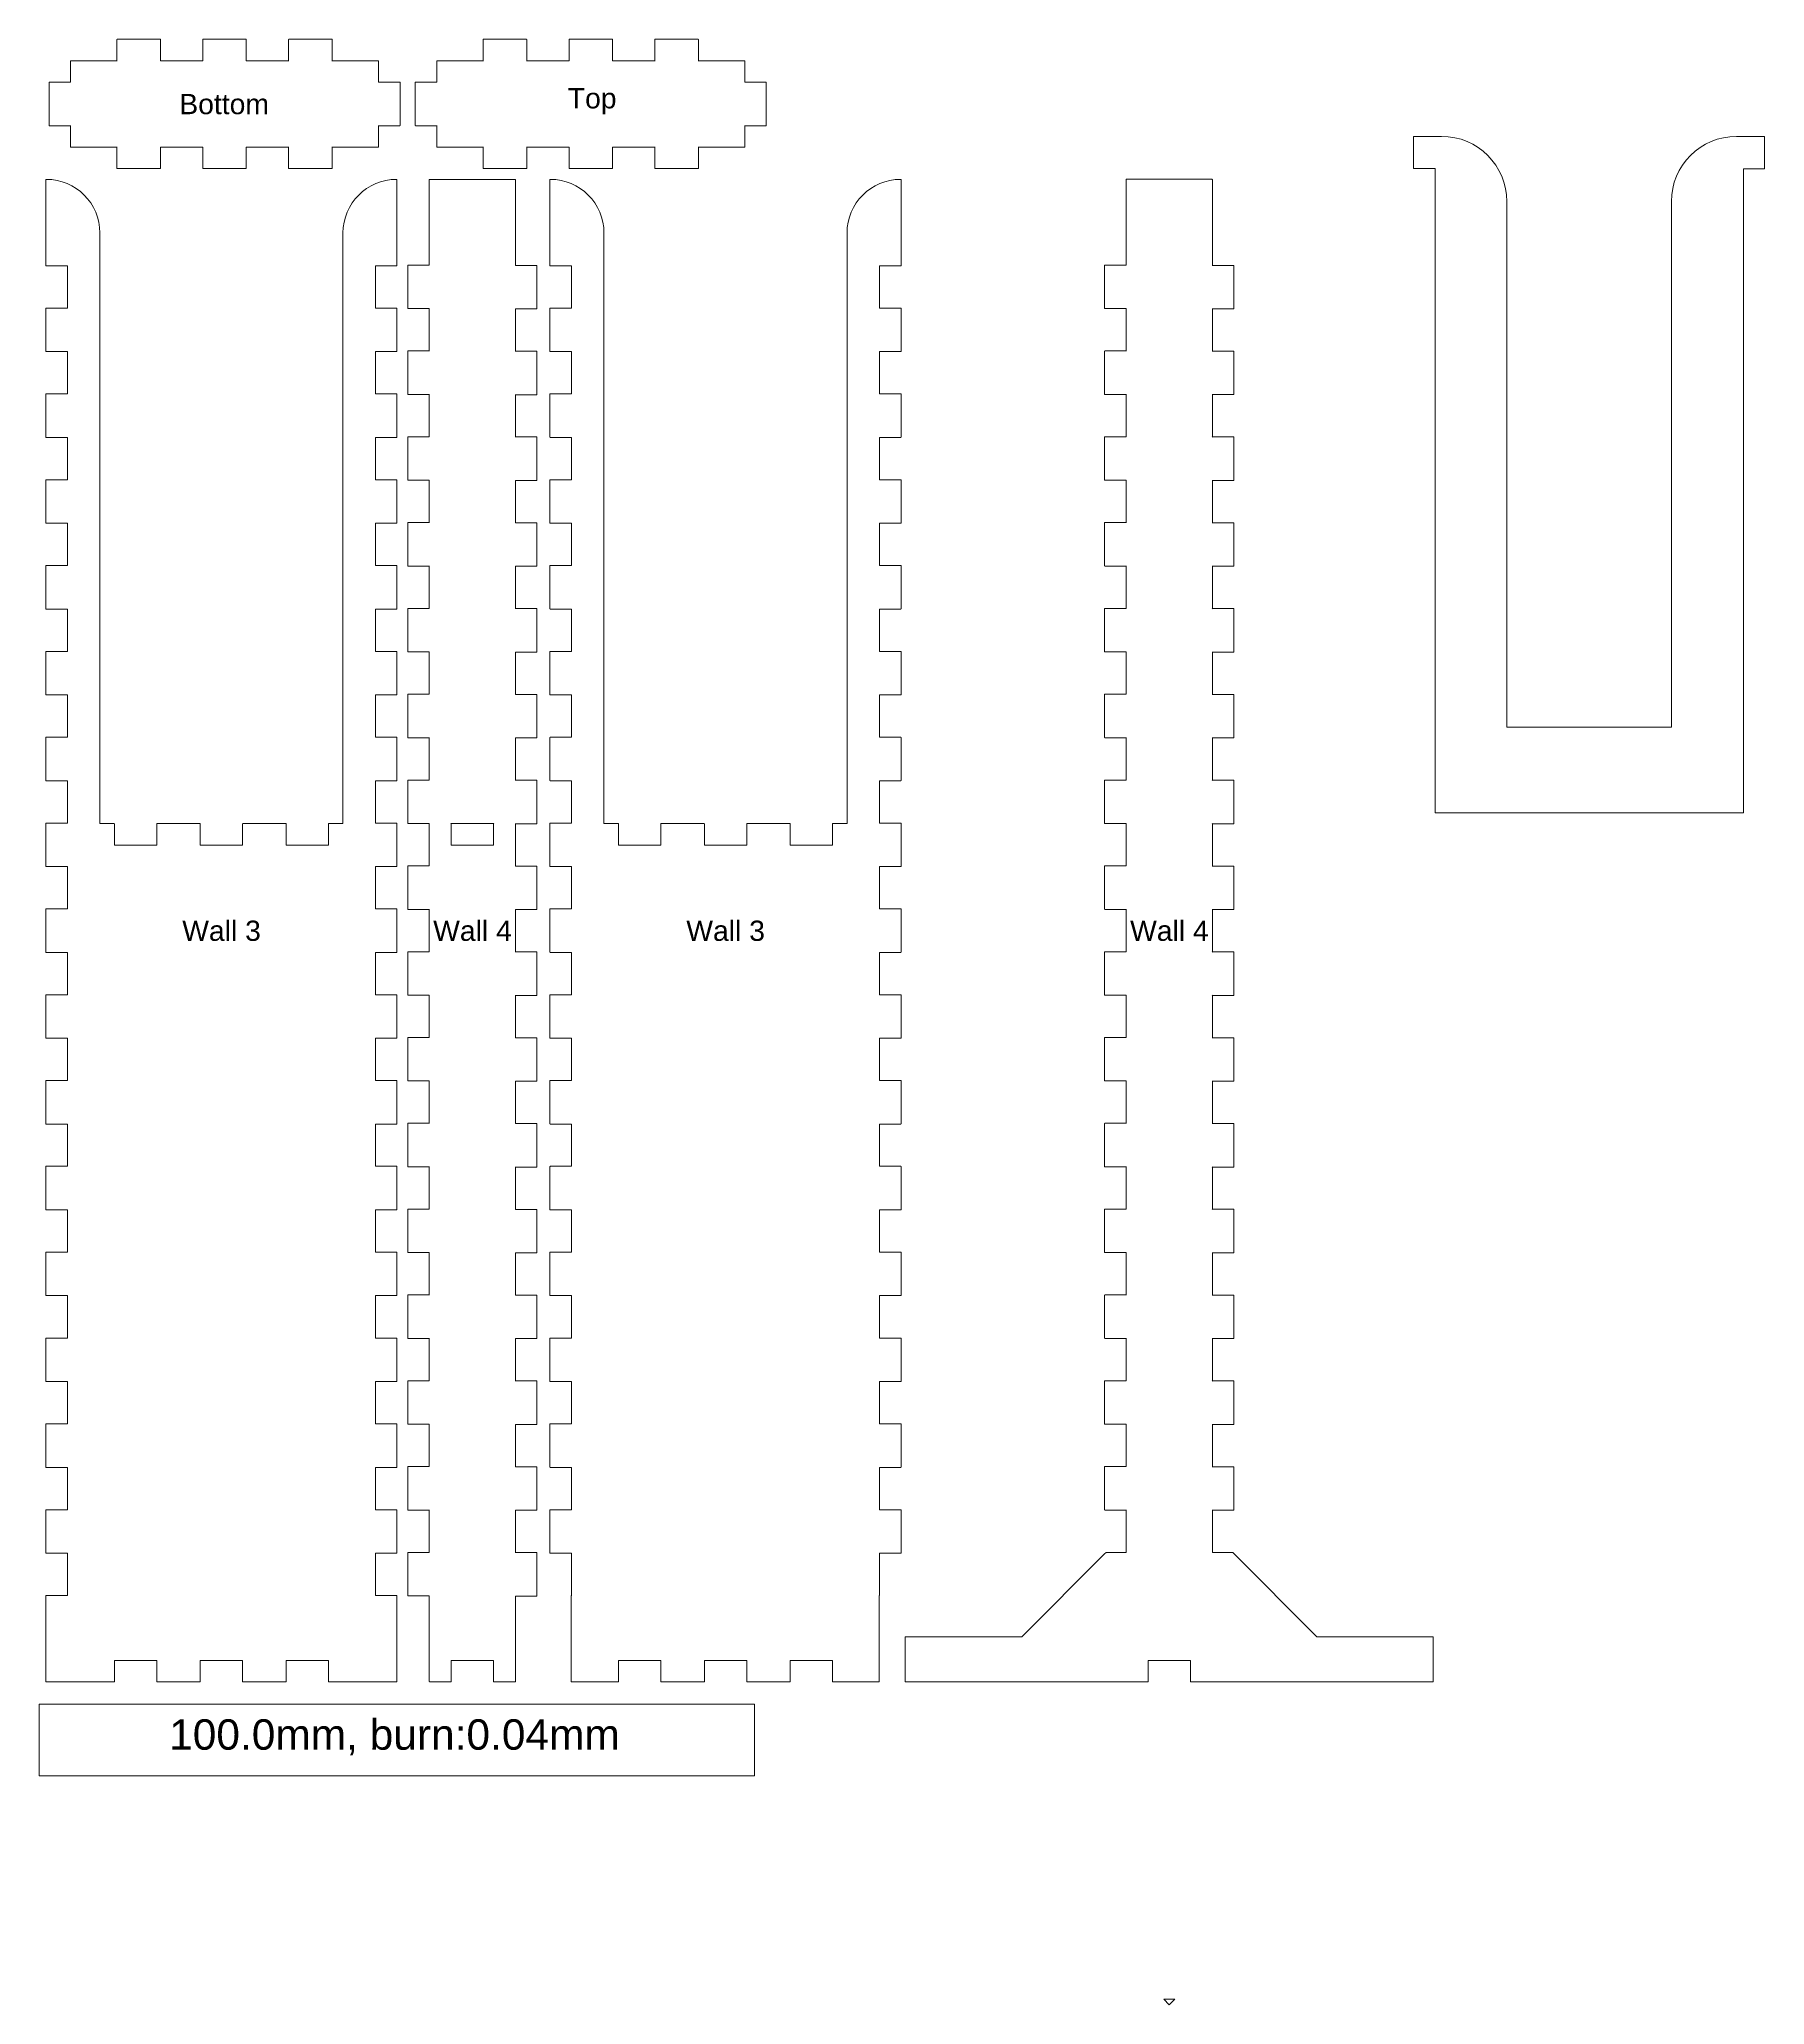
# Model space of a CAD drawing. Header units: millimetres. Extents: x 9 to 250, y -26 to 248.
import ezdxf

# ---------------------------------------------------------------- set-up
doc = ezdxf.new("R2010")
doc.units = ezdxf.units.MM
doc.header["$MEASUREMENT"] = 0
doc.layers.add('Layer 1', color=7, linetype='Continuous', lineweight=0)

# ---------------------------------------------------------------- blocks, each defined once
blk = doc.blocks.new('Block_0')
at = {"layer": 'Layer 1', "color": 18, "lineweight": 9, "true_color": 0x000000}
blk.add_open_spline([(9.08, 5.67), (9.08, 5.67), (109.08, 5.67), (109.08, 5.67), (109.08, 5.67), (109.08, 15.67), (109.08, 15.67), (109.08, 15.67), (9.08, 15.67), (9.08, 15.67), (9.08, 15.67), (9.08, 5.67), (9.08, 5.67)], degree=3, knots=[0, 0, 0, 0, 1, 1, 1, 2, 2, 2, 3, 3, 3, 4, 4, 4, 4], dxfattribs=at)
at = {"layer": 'Layer 1', "insert": (27.23, 8.52), "char_height": 0.2, "attachment_point": 7}
blk.add_mtext('\\C1;\\c255;\\FArial|b0|i0|c1;\\H4.248531;\\W1.000000;100.0mm, burn:0.04mm', dxfattribs=at)
blk = doc.blocks.new('Block_1')
at = {"layer": 'Layer 1', "color": 18, "lineweight": 9, "true_color": 0x000000}
blk.add_open_spline([(64.68, 233.37), (64.68, 233.37), (71.14, 233.37), (71.14, 233.37), (71.18, 233.37), (71.14, 233.4), (71.14, 233.37), (71.14, 233.37), (71.14, 230.41), (71.14, 230.41), (71.14, 230.39), (71.16, 230.37), (71.18, 230.37), (71.18, 230.37), (77.18, 230.37), (77.18, 230.37), (77.2, 230.37), (77.22, 230.39), (77.22, 230.41), (77.22, 230.41), (77.22, 233.37), (77.22, 233.37), (77.22, 233.4), (77.18, 233.37), (77.22, 233.37), (77.22, 233.37), (83.14, 233.37), (83.14, 233.37), (83.18, 233.37), (83.14, 233.4), (83.14, 233.37), (83.14, 233.37), (83.14, 230.41), (83.14, 230.41), (83.14, 230.39), (83.16, 230.37), (83.18, 230.37), (83.18, 230.37), (89.18, 230.37), (89.18, 230.37), (89.2, 230.37), (89.22, 230.39), (89.22, 230.41), (89.22, 230.41), (89.22, 233.37), (89.22, 233.37), (89.22, 233.4), (89.18, 233.37), (89.22, 233.37), (89.22, 233.37), (95.14, 233.37), (95.14, 233.37), (95.18, 233.37), (95.14, 233.4), (95.14, 233.37), (95.14, 233.37), (95.14, 230.41), (95.14, 230.41), (95.14, 230.39), (95.15, 230.37), (95.18, 230.37), (95.18, 230.37), (101.18, 230.37), (101.18, 230.37), (101.2, 230.37), (101.22, 230.39), (101.22, 230.41), (101.22, 230.41), (101.22, 233.37), (101.22, 233.37), (101.22, 233.4), (101.18, 233.37), (101.22, 233.37), (101.22, 233.37), (107.67, 233.37), (107.67, 233.37), (107.7, 233.37), (107.71, 233.38), (107.71, 233.4), (107.71, 233.4), (107.71, 236.36), (107.71, 236.36), (107.71, 236.4), (107.67, 236.36), (107.71, 236.36), (107.71, 236.36), (110.67, 236.36), (110.67, 236.36), (110.69, 236.36), (110.71, 236.38), (110.71, 236.4), (110.71, 236.4), (110.71, 242.4), (110.71, 242.4), (110.71, 242.43), (110.69, 242.44), (110.67, 242.44), (110.67, 242.44), (107.71, 242.44), (107.71, 242.44), (107.67, 242.44), (107.71, 242.4), (107.71, 242.44), (107.71, 242.44), (107.71, 245.4), (107.71, 245.4), (107.71, 245.42), (107.7, 245.44), (107.67, 245.44), (107.67, 245.44), (101.22, 245.44), (101.22, 245.44), (101.18, 245.44), (101.22, 245.4), (101.22, 245.44), (101.22, 245.44), (101.22, 248.4), (101.22, 248.4), (101.22, 248.42), (101.2, 248.44), (101.18, 248.44), (101.18, 248.44), (95.18, 248.44), (95.18, 248.44), (95.15, 248.44), (95.14, 248.42), (95.14, 248.4), (95.14, 248.4), (95.14, 245.44), (95.14, 245.44), (95.14, 245.4), (95.18, 245.44), (95.14, 245.44), (95.14, 245.44), (89.22, 245.44), (89.22, 245.44), (89.18, 245.44), (89.22, 245.4), (89.22, 245.44), (89.22, 245.44), (89.22, 248.4), (89.22, 248.4), (89.22, 248.42), (89.2, 248.44), (89.18, 248.44), (89.18, 248.44), (83.18, 248.44), (83.18, 248.44), (83.16, 248.44), (83.14, 248.42), (83.14, 248.4), (83.14, 248.4), (83.14, 245.44), (83.14, 245.44), (83.14, 245.4), (83.18, 245.44), (83.14, 245.44), (83.14, 245.44), (77.22, 245.44), (77.22, 245.44), (77.18, 245.44), (77.22, 245.4), (77.22, 245.44), (77.22, 245.44), (77.22, 248.4), (77.22, 248.4), (77.22, 248.42), (77.2, 248.44), (77.18, 248.44), (77.18, 248.44), (71.18, 248.44), (71.18, 248.44), (71.16, 248.44), (71.14, 248.42), (71.14, 248.4), (71.14, 248.4), (71.14, 245.44), (71.14, 245.44), (71.14, 245.4), (71.18, 245.44), (71.14, 245.44), (71.14, 245.44), (64.68, 245.44), (64.68, 245.44), (64.66, 245.44), (64.64, 245.42), (64.64, 245.4), (64.64, 245.4), (64.64, 242.44), (64.64, 242.44), (64.64, 242.4), (64.68, 242.44), (64.64, 242.44), (64.64, 242.44), (61.68, 242.44), (61.68, 242.44), (61.66, 242.44), (61.64, 242.43), (61.64, 242.4), (61.64, 242.4), (61.64, 236.4), (61.64, 236.4), (61.64, 236.38), (61.66, 236.36), (61.68, 236.36), (61.68, 236.36), (64.64, 236.36), (64.64, 236.36), (64.68, 236.36), (64.64, 236.4), (64.64, 236.36), (64.64, 236.36), (64.64, 233.4), (64.64, 233.4), (64.64, 233.38), (64.66, 233.37), (64.68, 233.37)], degree=3, knots=[0, 0, 0, 0, 1, 1, 1, 2, 2, 2, 3, 3, 3, 4, 4, 4, 5, 5, 5, 6, 6, 6, 7, 7, 7, 8, 8, 8, 9, 9, 9, 10, 10, 10, 11, 11, 11, 12, 12, 12, 13, 13, 13, 14, 14, 14, 15, 15, 15, 16, 16, 16, 17, 17, 17, 18, 18, 18, 19, 19, 19, 20, 20, 20, 21, 21, 21, 22, 22, 22, 23, 23, 23, 24, 24, 24, 25, 25, 25, 26, 26, 26, 27, 27, 27, 28, 28, 28, 29, 29, 29, 30, 30, 30, 31, 31, 31, 32, 32, 32, 33, 33, 33, 34, 34, 34, 35, 35, 35, 36, 36, 36, 37, 37, 37, 38, 38, 38, 39, 39, 39, 40, 40, 40, 41, 41, 41, 42, 42, 42, 43, 43, 43, 44, 44, 44, 45, 45, 45, 46, 46, 46, 47, 47, 47, 48, 48, 48, 49, 49, 49, 50, 50, 50, 51, 51, 51, 52, 52, 52, 53, 53, 53, 54, 54, 54, 55, 55, 55, 56, 56, 56, 57, 57, 57, 58, 58, 58, 59, 59, 59, 60, 60, 60, 61, 61, 61, 62, 62, 62, 63, 63, 63, 64, 64, 64, 65, 65, 65, 66, 66, 66, 67, 67, 67, 68, 68, 68, 69, 69, 69, 70, 70, 70, 71, 71, 71, 72, 72, 72, 72], dxfattribs=at)
at = {"layer": 'Layer 1', "insert": (82.96, 237.93), "char_height": 0.2, "attachment_point": 7}
blk.add_mtext('\\C1;\\c255;\\FArial|b0|i0|c1;\\H2.832354;\\W1.000000;Top', dxfattribs=at)
blk = doc.blocks.new('Block_2')
at = {"layer": 'Layer 1', "color": 18, "lineweight": 9, "true_color": 0x000000}
blk.add_open_spline([(13.48, 233.37), (13.48, 233.37), (19.94, 233.37), (19.94, 233.37), (19.98, 233.37), (19.94, 233.4), (19.94, 233.37), (19.94, 233.37), (19.94, 230.41), (19.94, 230.41), (19.94, 230.39), (19.96, 230.37), (19.98, 230.37), (19.98, 230.37), (25.98, 230.37), (25.98, 230.37), (26, 230.37), (26.02, 230.39), (26.02, 230.41), (26.02, 230.41), (26.02, 233.37), (26.02, 233.37), (26.02, 233.4), (25.98, 233.37), (26.02, 233.37), (26.02, 233.37), (31.94, 233.37), (31.94, 233.37), (31.98, 233.37), (31.94, 233.4), (31.94, 233.37), (31.94, 233.37), (31.94, 230.41), (31.94, 230.41), (31.94, 230.39), (31.95, 230.37), (31.98, 230.37), (31.98, 230.37), (37.98, 230.37), (37.98, 230.37), (38, 230.37), (38.02, 230.39), (38.02, 230.41), (38.02, 230.41), (38.02, 233.37), (38.02, 233.37), (38.02, 233.4), (37.98, 233.37), (38.02, 233.37), (38.02, 233.37), (43.93, 233.37), (43.93, 233.37), (43.97, 233.37), (43.93, 233.4), (43.93, 233.37), (43.93, 233.37), (43.93, 230.41), (43.93, 230.41), (43.93, 230.39), (43.95, 230.37), (43.97, 230.37), (43.97, 230.37), (49.97, 230.37), (49.97, 230.37), (50, 230.37), (50.01, 230.39), (50.01, 230.41), (50.01, 230.41), (50.01, 233.37), (50.01, 233.37), (50.01, 233.4), (49.97, 233.37), (50.01, 233.37), (50.01, 233.37), (56.47, 233.37), (56.47, 233.37), (56.49, 233.37), (56.51, 233.38), (56.51, 233.4), (56.51, 233.4), (56.51, 236.36), (56.51, 236.36), (56.51, 236.4), (56.47, 236.36), (56.51, 236.36), (56.51, 236.36), (59.47, 236.36), (59.47, 236.36), (59.49, 236.36), (59.51, 236.38), (59.51, 236.4), (59.51, 236.4), (59.51, 242.4), (59.51, 242.4), (59.51, 242.43), (59.49, 242.44), (59.47, 242.44), (59.47, 242.44), (56.51, 242.44), (56.51, 242.44), (56.47, 242.44), (56.51, 242.4), (56.51, 242.44), (56.51, 242.44), (56.51, 245.4), (56.51, 245.4), (56.51, 245.42), (56.49, 245.44), (56.47, 245.44), (56.47, 245.44), (50.01, 245.44), (50.01, 245.44), (49.97, 245.44), (50.01, 245.4), (50.01, 245.44), (50.01, 245.44), (50.01, 248.4), (50.01, 248.4), (50.01, 248.42), (50, 248.44), (49.97, 248.44), (49.97, 248.44), (43.97, 248.44), (43.97, 248.44), (43.95, 248.44), (43.93, 248.42), (43.93, 248.4), (43.93, 248.4), (43.93, 245.44), (43.93, 245.44), (43.93, 245.4), (43.97, 245.44), (43.93, 245.44), (43.93, 245.44), (38.02, 245.44), (38.02, 245.44), (37.98, 245.44), (38.02, 245.4), (38.02, 245.44), (38.02, 245.44), (38.02, 248.4), (38.02, 248.4), (38.02, 248.42), (38, 248.44), (37.98, 248.44), (37.98, 248.44), (31.98, 248.44), (31.98, 248.44), (31.95, 248.44), (31.94, 248.42), (31.94, 248.4), (31.94, 248.4), (31.94, 245.44), (31.94, 245.44), (31.94, 245.4), (31.98, 245.44), (31.94, 245.44), (31.94, 245.44), (26.02, 245.44), (26.02, 245.44), (25.98, 245.44), (26.02, 245.4), (26.02, 245.44), (26.02, 245.44), (26.02, 248.4), (26.02, 248.4), (26.02, 248.42), (26, 248.44), (25.98, 248.44), (25.98, 248.44), (19.98, 248.44), (19.98, 248.44), (19.96, 248.44), (19.94, 248.42), (19.94, 248.4), (19.94, 248.4), (19.94, 245.44), (19.94, 245.44), (19.94, 245.4), (19.98, 245.44), (19.94, 245.44), (19.94, 245.44), (13.48, 245.44), (13.48, 245.44), (13.46, 245.44), (13.44, 245.42), (13.44, 245.4), (13.44, 245.4), (13.44, 242.44), (13.44, 242.44), (13.44, 242.4), (13.48, 242.44), (13.44, 242.44), (13.44, 242.44), (10.48, 242.44), (10.48, 242.44), (10.46, 242.44), (10.44, 242.43), (10.44, 242.4), (10.44, 242.4), (10.44, 236.4), (10.44, 236.4), (10.44, 236.38), (10.46, 236.36), (10.48, 236.36), (10.48, 236.36), (13.44, 236.36), (13.44, 236.36), (13.48, 236.36), (13.44, 236.4), (13.44, 236.36), (13.44, 236.36), (13.44, 233.4), (13.44, 233.4), (13.44, 233.38), (13.46, 233.37), (13.48, 233.37)], degree=3, knots=[0, 0, 0, 0, 1, 1, 1, 2, 2, 2, 3, 3, 3, 4, 4, 4, 5, 5, 5, 6, 6, 6, 7, 7, 7, 8, 8, 8, 9, 9, 9, 10, 10, 10, 11, 11, 11, 12, 12, 12, 13, 13, 13, 14, 14, 14, 15, 15, 15, 16, 16, 16, 17, 17, 17, 18, 18, 18, 19, 19, 19, 20, 20, 20, 21, 21, 21, 22, 22, 22, 23, 23, 23, 24, 24, 24, 25, 25, 25, 26, 26, 26, 27, 27, 27, 28, 28, 28, 29, 29, 29, 30, 30, 30, 31, 31, 31, 32, 32, 32, 33, 33, 33, 34, 34, 34, 35, 35, 35, 36, 36, 36, 37, 37, 37, 38, 38, 38, 39, 39, 39, 40, 40, 40, 41, 41, 41, 42, 42, 42, 43, 43, 43, 44, 44, 44, 45, 45, 45, 46, 46, 46, 47, 47, 47, 48, 48, 48, 49, 49, 49, 50, 50, 50, 51, 51, 51, 52, 52, 52, 53, 53, 53, 54, 54, 54, 55, 55, 55, 56, 56, 56, 57, 57, 57, 58, 58, 58, 59, 59, 59, 60, 60, 60, 61, 61, 61, 62, 62, 62, 63, 63, 63, 64, 64, 64, 65, 65, 65, 66, 66, 66, 67, 67, 67, 68, 68, 68, 69, 69, 69, 70, 70, 70, 71, 71, 71, 72, 72, 72, 72], dxfattribs=at)
at = {"layer": 'Layer 1', "insert": (28.65, 237.93), "char_height": 0.2, "attachment_point": 7}
blk.add_mtext('\\C1;\\c255;\\FArial|b0|i0|c1;\\H2.832354;\\W1.000000;Bottom', dxfattribs=at)
blk = doc.blocks.new('Block_3')
at = {"layer": 'Layer 1', "color": 18, "lineweight": 9, "true_color": 0x000000}
blk.add_line((66.62, 228.86), (72.62, 228.86), dxfattribs=at)
for points, knots in [([(66.62, 228.86), (66.62, 228.86), (63.62, 228.86), (63.62, 228.86), (63.6, 228.86), (63.58, 228.85), (63.58, 228.83), (63.58, 228.83), (63.58, 216.87), (63.58, 216.87), (63.58, 216.83), (63.62, 216.87), (63.58, 216.87), (63.58, 216.87), (60.62, 216.87), (60.62, 216.87), (60.6, 216.87), (60.58, 216.85), (60.58, 216.83), (60.58, 216.83), (60.58, 210.83), (60.58, 210.83), (60.58, 210.81), (60.6, 210.79), (60.62, 210.79), (60.62, 210.79), (63.58, 210.79), (63.58, 210.79), (63.62, 210.79), (63.58, 210.83), (63.58, 210.79), (63.58, 210.79), (63.58, 204.87), (63.58, 204.87), (63.58, 204.83), (63.62, 204.87), (63.58, 204.87), (63.58, 204.87), (60.62, 204.87), (60.62, 204.87), (60.6, 204.87), (60.58, 204.85), (60.58, 204.83), (60.58, 204.83), (60.58, 198.83), (60.58, 198.83), (60.58, 198.81), (60.6, 198.79), (60.62, 198.79), (60.62, 198.79), (63.58, 198.79), (63.58, 198.79), (63.62, 198.79), (63.58, 198.83), (63.58, 198.79), (63.58, 198.79), (63.58, 192.87), (63.58, 192.87), (63.58, 192.83), (63.62, 192.87), (63.58, 192.87), (63.58, 192.87), (60.62, 192.87), (60.62, 192.87), (60.6, 192.87), (60.58, 192.85), (60.58, 192.83), (60.58, 192.83), (60.58, 186.83), (60.58, 186.83), (60.58, 186.81), (60.6, 186.79), (60.62, 186.79), (60.62, 186.79), (63.58, 186.79), (63.58, 186.79), (63.62, 186.79), (63.58, 186.83), (63.58, 186.79), (63.58, 186.79), (63.58, 180.87), (63.58, 180.87), (63.58, 180.83), (63.62, 180.87), (63.58, 180.87), (63.58, 180.87), (60.62, 180.87), (60.62, 180.87), (60.6, 180.87), (60.58, 180.86), (60.58, 180.83), (60.58, 180.83), (60.58, 174.83), (60.58, 174.83), (60.58, 174.81), (60.6, 174.79), (60.62, 174.79), (60.62, 174.79), (63.58, 174.79), (63.58, 174.79), (63.62, 174.79), (63.58, 174.83), (63.58, 174.79), (63.58, 174.79), (63.58, 168.87), (63.58, 168.87), (63.58, 168.84), (63.62, 168.87), (63.58, 168.87), (63.58, 168.87), (60.62, 168.87), (60.62, 168.87), (60.6, 168.87), (60.58, 168.86), (60.58, 168.84), (60.58, 168.84), (60.58, 162.84), (60.58, 162.84), (60.58, 162.81), (60.6, 162.8), (60.62, 162.8), (60.62, 162.8), (63.58, 162.8), (63.58, 162.8), (63.62, 162.8), (63.58, 162.84), (63.58, 162.8), (63.58, 162.8), (63.58, 156.88), (63.58, 156.88), (63.58, 156.84), (63.62, 156.88), (63.58, 156.88), (63.58, 156.88), (60.62, 156.88), (60.62, 156.88), (60.6, 156.88), (60.58, 156.86), (60.58, 156.84), (60.58, 156.84), (60.58, 150.84), (60.58, 150.84), (60.58, 150.82), (60.6, 150.8), (60.62, 150.8), (60.62, 150.8), (63.58, 150.8), (63.58, 150.8), (63.62, 150.8), (63.58, 150.84), (63.58, 150.8), (63.58, 150.8), (63.58, 144.88), (63.58, 144.88), (63.58, 144.84), (63.62, 144.88), (63.58, 144.88), (63.58, 144.88), (60.62, 144.88), (60.62, 144.88), (60.6, 144.88), (60.58, 144.86), (60.58, 144.84), (60.58, 144.84), (60.58, 138.84), (60.58, 138.84), (60.58, 138.82), (60.6, 138.8), (60.62, 138.8), (60.62, 138.8), (63.58, 138.8), (63.58, 138.8), (63.62, 138.8), (63.58, 138.84), (63.58, 138.8), (63.58, 138.8), (63.58, 132.88), (63.58, 132.88), (63.58, 132.84), (63.62, 132.88), (63.58, 132.88), (63.58, 132.88), (60.62, 132.88), (60.62, 132.88), (60.6, 132.88), (60.58, 132.86), (60.58, 132.84), (60.58, 132.84), (60.58, 126.84), (60.58, 126.84), (60.58, 126.82), (60.6, 126.8), (60.62, 126.8), (60.62, 126.8), (63.58, 126.8), (63.58, 126.8), (63.62, 126.8), (63.58, 126.84), (63.58, 126.8), (63.58, 126.8), (63.58, 120.88), (63.58, 120.88), (63.58, 120.84), (63.62, 120.88), (63.58, 120.88), (63.58, 120.88), (60.62, 120.88), (60.62, 120.88), (60.6, 120.88), (60.58, 120.87), (60.58, 120.84), (60.58, 120.84), (60.58, 114.84), (60.58, 114.84), (60.58, 114.82), (60.6, 114.8), (60.62, 114.8), (60.62, 114.8), (63.58, 114.8), (63.58, 114.8), (63.62, 114.8), (63.58, 114.84), (63.58, 114.8), (63.58, 114.8), (63.58, 108.88), (63.58, 108.88), (63.58, 108.85), (63.62, 108.88), (63.58, 108.88), (63.58, 108.88), (60.62, 108.88), (60.62, 108.88), (60.6, 108.88), (60.58, 108.87), (60.58, 108.85), (60.58, 108.85), (60.58, 102.85), (60.58, 102.85), (60.58, 102.82), (60.6, 102.81), (60.62, 102.81), (60.62, 102.81), (63.58, 102.81), (63.58, 102.81), (63.62, 102.81), (63.58, 102.85), (63.58, 102.81), (63.58, 102.81), (63.58, 96.89), (63.58, 96.89), (63.58, 96.85), (63.62, 96.89), (63.58, 96.89), (63.58, 96.89), (60.62, 96.89), (60.62, 96.89), (60.6, 96.89), (60.58, 96.87), (60.58, 96.85), (60.58, 96.85), (60.58, 90.85), (60.58, 90.85), (60.58, 90.83), (60.6, 90.81), (60.62, 90.81), (60.62, 90.81), (63.58, 90.81), (63.58, 90.81), (63.62, 90.81), (63.58, 90.85), (63.58, 90.81), (63.58, 90.81), (63.58, 84.89), (63.58, 84.89), (63.58, 84.85), (63.62, 84.89), (63.58, 84.89), (63.58, 84.89), (60.62, 84.89), (60.62, 84.89), (60.6, 84.89), (60.58, 84.87), (60.58, 84.85), (60.58, 84.85), (60.58, 78.85), (60.58, 78.85), (60.58, 78.83), (60.6, 78.81), (60.62, 78.81), (60.62, 78.81), (63.58, 78.81), (63.58, 78.81), (63.62, 78.81), (63.58, 78.85), (63.58, 78.81), (63.58, 78.81), (63.58, 72.89), (63.58, 72.89), (63.58, 72.85), (63.62, 72.89), (63.58, 72.89), (63.58, 72.89), (60.62, 72.89), (60.62, 72.89), (60.6, 72.89), (60.58, 72.87), (60.58, 72.85), (60.58, 72.85), (60.58, 66.85), (60.58, 66.85), (60.58, 66.83), (60.6, 66.81), (60.62, 66.81), (60.62, 66.81), (63.58, 66.81), (63.58, 66.81), (63.62, 66.81), (63.58, 66.85), (63.58, 66.81), (63.58, 66.81), (63.58, 60.89), (63.58, 60.89), (63.58, 60.85), (63.62, 60.89), (63.58, 60.89), (63.58, 60.89), (60.62, 60.89), (60.62, 60.89), (60.6, 60.89), (60.58, 60.88), (60.58, 60.85), (60.58, 60.85), (60.58, 54.85), (60.58, 54.85), (60.58, 54.83), (60.6, 54.81), (60.62, 54.81), (60.62, 54.81), (63.58, 54.81), (63.58, 54.81), (63.62, 54.81), (63.58, 54.85), (63.58, 54.81), (63.58, 54.81), (63.58, 48.9), (63.58, 48.9), (63.58, 48.86), (63.62, 48.9), (63.58, 48.9), (63.58, 48.9), (60.62, 48.9), (60.62, 48.9), (60.6, 48.9), (60.58, 48.88), (60.58, 48.86), (60.58, 48.86), (60.58, 42.86), (60.58, 42.86), (60.58, 42.83), (60.6, 42.82), (60.62, 42.82), (60.62, 42.82), (63.58, 42.82), (63.58, 42.82), (63.62, 42.82), (63.58, 42.86), (63.58, 42.82), (63.58, 42.82), (63.58, 36.9), (63.58, 36.9), (63.58, 36.86), (63.62, 36.9), (63.58, 36.9), (63.58, 36.9), (60.62, 36.9), (60.62, 36.9), (60.6, 36.9), (60.58, 36.88), (60.58, 36.86), (60.58, 36.86), (60.58, 30.86), (60.58, 30.86), (60.58, 30.84), (60.6, 30.82), (60.62, 30.82), (60.62, 30.82), (63.58, 30.82), (63.58, 30.82), (63.62, 30.82), (63.58, 30.86), (63.58, 30.82), (63.58, 30.82), (63.58, 18.86), (63.58, 18.86), (63.58, 18.84), (63.6, 18.82), (63.62, 18.82)], [0, 0, 0, 0, 1, 1, 1, 2, 2, 2, 3, 3, 3, 4, 4, 4, 5, 5, 5, 6, 6, 6, 7, 7, 7, 8, 8, 8, 9, 9, 9, 10, 10, 10, 11, 11, 11, 12, 12, 12, 13, 13, 13, 14, 14, 14, 15, 15, 15, 16, 16, 16, 17, 17, 17, 18, 18, 18, 19, 19, 19, 20, 20, 20, 21, 21, 21, 22, 22, 22, 23, 23, 23, 24, 24, 24, 25, 25, 25, 26, 26, 26, 27, 27, 27, 28, 28, 28, 29, 29, 29, 30, 30, 30, 31, 31, 31, 32, 32, 32, 33, 33, 33, 34, 34, 34, 35, 35, 35, 36, 36, 36, 37, 37, 37, 38, 38, 38, 39, 39, 39, 40, 40, 40, 41, 41, 41, 42, 42, 42, 43, 43, 43, 44, 44, 44, 45, 45, 45, 46, 46, 46, 47, 47, 47, 48, 48, 48, 49, 49, 49, 50, 50, 50, 51, 51, 51, 52, 52, 52, 53, 53, 53, 54, 54, 54, 55, 55, 55, 56, 56, 56, 57, 57, 57, 58, 58, 58, 59, 59, 59, 60, 60, 60, 61, 61, 61, 62, 62, 62, 63, 63, 63, 64, 64, 64, 65, 65, 65, 66, 66, 66, 67, 67, 67, 68, 68, 68, 69, 69, 69, 70, 70, 70, 71, 71, 71, 72, 72, 72, 73, 73, 73, 74, 74, 74, 75, 75, 75, 76, 76, 76, 77, 77, 77, 78, 78, 78, 79, 79, 79, 80, 80, 80, 81, 81, 81, 82, 82, 82, 83, 83, 83, 84, 84, 84, 85, 85, 85, 86, 86, 86, 87, 87, 87, 88, 88, 88, 89, 89, 89, 90, 90, 90, 91, 91, 91, 92, 92, 92, 93, 93, 93, 94, 94, 94, 95, 95, 95, 96, 96, 96, 97, 97, 97, 98, 98, 98, 99, 99, 99, 100, 100, 100, 101, 101, 101, 102, 102, 102, 103, 103, 103, 104, 104, 104, 105, 105, 105, 106, 106, 106, 107, 107, 107, 108, 108, 108, 109, 109, 109, 110, 110, 110, 111, 111, 111, 112, 112, 112, 113, 113, 113, 114, 114, 114, 115, 115, 115, 116, 116, 116, 117, 117, 117, 118, 118, 118, 119, 119, 119, 120, 120, 120, 121, 121, 121, 122, 122, 122, 123, 123, 123, 124, 124, 124, 125, 125, 125, 126, 126, 126, 127, 127, 127, 128, 128, 128, 129, 129, 129, 130, 130, 130, 131, 131, 131, 132, 132, 132, 132]), ([(63.62, 18.79), (63.62, 18.79), (66.62, 18.79), (66.62, 18.79), (66.64, 18.79), (66.66, 18.8), (66.66, 18.82), (66.66, 18.82), (66.66, 21.78), (66.66, 21.78), (66.66, 21.82), (66.62, 21.78), (66.66, 21.78), (66.66, 21.78), (72.58, 21.78), (72.58, 21.78), (72.62, 21.78), (72.58, 21.82), (72.58, 21.78), (72.58, 21.78), (72.58, 18.82), (72.58, 18.82), (72.58, 18.8), (72.59, 18.79), (72.62, 18.79), (72.62, 18.79), (75.61, 18.79), (75.61, 18.79), (75.64, 18.79), (75.65, 18.8), (75.65, 18.82), (75.65, 18.82), (75.65, 30.78), (75.65, 30.78), (75.65, 30.82), (75.61, 30.78), (75.65, 30.78), (75.65, 30.78), (78.61, 30.78), (78.61, 30.78), (78.63, 30.78), (78.65, 30.8), (78.65, 30.82), (78.65, 30.82), (78.65, 36.82), (78.65, 36.82), (78.65, 36.84), (78.63, 36.86), (78.61, 36.86), (78.61, 36.86), (75.65, 36.86), (75.65, 36.86), (75.61, 36.86), (75.65, 36.82), (75.65, 36.86), (75.65, 36.86), (75.65, 42.78), (75.65, 42.78), (75.65, 42.82), (75.61, 42.78), (75.65, 42.78), (75.65, 42.78), (78.61, 42.78), (78.61, 42.78), (78.63, 42.78), (78.65, 42.8), (78.65, 42.82), (78.65, 42.82), (78.65, 48.82), (78.65, 48.82), (78.65, 48.84), (78.63, 48.86), (78.61, 48.86), (78.61, 48.86), (75.65, 48.86), (75.65, 48.86), (75.61, 48.86), (75.65, 48.82), (75.65, 48.86), (75.65, 48.86), (75.65, 54.78), (75.65, 54.78), (75.65, 54.82), (75.61, 54.78), (75.65, 54.78), (75.65, 54.78), (78.61, 54.78), (78.61, 54.78), (78.63, 54.78), (78.65, 54.8), (78.65, 54.82), (78.65, 54.82), (78.65, 60.82), (78.65, 60.82), (78.65, 60.84), (78.63, 60.86), (78.61, 60.86), (78.61, 60.86), (75.65, 60.86), (75.65, 60.86), (75.61, 60.86), (75.65, 60.82), (75.65, 60.86), (75.65, 60.86), (75.65, 66.78), (75.65, 66.78), (75.65, 66.82), (75.61, 66.78), (75.65, 66.78), (75.65, 66.78), (78.61, 66.78), (78.61, 66.78), (78.63, 66.78), (78.65, 66.79), (78.65, 66.82), (78.65, 66.82), (78.65, 72.82), (78.65, 72.82), (78.65, 72.84), (78.63, 72.86), (78.61, 72.86), (78.61, 72.86), (75.65, 72.86), (75.65, 72.86), (75.61, 72.86), (75.65, 72.82), (75.65, 72.86), (75.65, 72.86), (75.65, 78.78), (75.65, 78.78), (75.65, 78.81), (75.61, 78.78), (75.65, 78.78), (75.65, 78.78), (78.61, 78.78), (78.61, 78.78), (78.63, 78.78), (78.65, 78.79), (78.65, 78.81), (78.65, 78.81), (78.65, 84.81), (78.65, 84.81), (78.65, 84.84), (78.63, 84.85), (78.61, 84.85), (78.61, 84.85), (75.65, 84.85), (75.65, 84.85), (75.61, 84.85), (75.65, 84.81), (75.65, 84.85), (75.65, 84.85), (75.65, 90.77), (75.65, 90.77), (75.65, 90.81), (75.61, 90.77), (75.65, 90.77), (75.65, 90.77), (78.61, 90.77), (78.61, 90.77), (78.63, 90.77), (78.65, 90.79), (78.65, 90.81), (78.65, 90.81), (78.65, 96.81), (78.65, 96.81), (78.65, 96.83), (78.63, 96.85), (78.61, 96.85), (78.61, 96.85), (75.65, 96.85), (75.65, 96.85), (75.61, 96.85), (75.65, 96.81), (75.65, 96.85), (75.65, 96.85), (75.65, 102.77), (75.65, 102.77), (75.65, 102.81), (75.61, 102.77), (75.65, 102.77), (75.65, 102.77), (78.61, 102.77), (78.61, 102.77), (78.63, 102.77), (78.65, 102.79), (78.65, 102.81), (78.65, 102.81), (78.65, 108.81), (78.65, 108.81), (78.65, 108.83), (78.63, 108.85), (78.61, 108.85), (78.61, 108.85), (75.65, 108.85), (75.65, 108.85), (75.61, 108.85), (75.65, 108.81), (75.65, 108.85), (75.65, 108.85), (75.65, 114.77), (75.65, 114.77), (75.65, 114.81), (75.61, 114.77), (75.65, 114.77), (75.65, 114.77), (78.61, 114.77), (78.61, 114.77), (78.63, 114.77), (78.65, 114.79), (78.65, 114.81), (78.65, 114.81), (78.65, 120.81), (78.65, 120.81), (78.65, 120.83), (78.63, 120.85), (78.61, 120.85), (78.61, 120.85), (75.65, 120.85), (75.65, 120.85), (75.61, 120.85), (75.65, 120.81), (75.65, 120.85), (75.65, 120.85), (75.65, 126.77), (75.65, 126.77), (75.65, 126.81), (75.61, 126.77), (75.65, 126.77), (75.65, 126.77), (78.61, 126.77), (78.61, 126.77), (78.63, 126.77), (78.65, 126.78), (78.65, 126.81), (78.65, 126.81), (78.65, 132.81), (78.65, 132.81), (78.65, 132.83), (78.63, 132.85), (78.61, 132.85), (78.61, 132.85), (75.65, 132.85), (75.65, 132.85), (75.61, 132.85), (75.65, 132.81), (75.65, 132.85), (75.65, 132.85), (75.65, 138.77), (75.65, 138.77), (75.65, 138.8), (75.61, 138.77), (75.65, 138.77), (75.65, 138.77), (78.61, 138.77), (78.61, 138.77), (78.63, 138.77), (78.65, 138.78), (78.65, 138.8), (78.65, 138.8), (78.65, 144.8), (78.65, 144.8), (78.65, 144.83), (78.63, 144.84), (78.61, 144.84), (78.61, 144.84), (75.65, 144.84), (75.65, 144.84), (75.61, 144.84), (75.65, 144.8), (75.65, 144.84), (75.65, 144.84), (75.65, 150.76), (75.65, 150.76), (75.65, 150.8), (75.61, 150.76), (75.65, 150.76), (75.65, 150.76), (78.61, 150.76), (78.61, 150.76), (78.63, 150.76), (78.65, 150.78), (78.65, 150.8), (78.65, 150.8), (78.65, 156.8), (78.65, 156.8), (78.65, 156.82), (78.63, 156.84), (78.61, 156.84), (78.61, 156.84), (75.65, 156.84), (75.65, 156.84), (75.61, 156.84), (75.65, 156.8), (75.65, 156.84), (75.65, 156.84), (75.65, 162.76), (75.65, 162.76), (75.65, 162.8), (75.61, 162.76), (75.65, 162.76), (75.65, 162.76), (78.61, 162.76), (78.61, 162.76), (78.63, 162.76), (78.65, 162.78), (78.65, 162.8), (78.65, 162.8), (78.65, 168.8), (78.65, 168.8), (78.65, 168.82), (78.63, 168.84), (78.61, 168.84), (78.61, 168.84), (75.65, 168.84), (75.65, 168.84), (75.61, 168.84), (75.65, 168.8), (75.65, 168.84), (75.65, 168.84), (75.65, 174.76), (75.65, 174.76), (75.65, 174.8), (75.61, 174.76), (75.65, 174.76), (75.65, 174.76), (78.61, 174.76), (78.61, 174.76), (78.63, 174.76), (78.65, 174.78), (78.65, 174.8), (78.65, 174.8), (78.65, 180.8), (78.65, 180.8), (78.65, 180.82), (78.63, 180.84), (78.61, 180.84), (78.61, 180.84), (75.65, 180.84), (75.65, 180.84), (75.61, 180.84), (75.65, 180.8), (75.65, 180.84), (75.65, 180.84), (75.65, 186.76), (75.65, 186.76), (75.65, 186.8), (75.61, 186.76), (75.65, 186.76), (75.65, 186.76), (78.61, 186.76), (78.61, 186.76), (78.63, 186.76), (78.65, 186.77), (78.65, 186.8), (78.65, 186.8), (78.65, 192.8), (78.65, 192.8), (78.65, 192.82), (78.63, 192.84), (78.61, 192.84), (78.61, 192.84), (75.65, 192.84), (75.65, 192.84), (75.61, 192.84), (75.65, 192.8), (75.65, 192.84), (75.65, 192.84), (75.65, 198.75), (75.65, 198.75), (75.65, 198.79), (75.61, 198.75), (75.65, 198.75), (75.65, 198.75), (78.61, 198.75), (78.61, 198.75), (78.63, 198.75), (78.65, 198.77), (78.65, 198.79), (78.65, 198.79), (78.65, 204.79), (78.65, 204.79), (78.65, 204.82), (78.63, 204.83), (78.61, 204.83), (78.61, 204.83), (75.65, 204.83), (75.65, 204.83), (75.61, 204.83), (75.65, 204.79), (75.65, 204.83), (75.65, 204.83), (75.65, 210.75), (75.65, 210.75), (75.65, 210.79), (75.61, 210.75), (75.65, 210.75), (75.65, 210.75), (78.61, 210.75), (78.61, 210.75), (78.63, 210.75), (78.65, 210.77), (78.65, 210.79), (78.65, 210.79), (78.65, 216.79), (78.65, 216.79), (78.65, 216.81), (78.63, 216.83), (78.61, 216.83), (78.61, 216.83), (75.65, 216.83), (75.65, 216.83), (75.61, 216.83), (75.65, 216.79), (75.65, 216.83), (75.65, 216.83), (75.65, 228.79), (75.65, 228.79), (75.65, 228.81), (75.64, 228.83), (75.61, 228.83), (75.61, 228.83), (72.62, 228.83), (72.62, 228.83)], [0, 0, 0, 0, 1, 1, 1, 2, 2, 2, 3, 3, 3, 4, 4, 4, 5, 5, 5, 6, 6, 6, 7, 7, 7, 8, 8, 8, 9, 9, 9, 10, 10, 10, 11, 11, 11, 12, 12, 12, 13, 13, 13, 14, 14, 14, 15, 15, 15, 16, 16, 16, 17, 17, 17, 18, 18, 18, 19, 19, 19, 20, 20, 20, 21, 21, 21, 22, 22, 22, 23, 23, 23, 24, 24, 24, 25, 25, 25, 26, 26, 26, 27, 27, 27, 28, 28, 28, 29, 29, 29, 30, 30, 30, 31, 31, 31, 32, 32, 32, 33, 33, 33, 34, 34, 34, 35, 35, 35, 36, 36, 36, 37, 37, 37, 38, 38, 38, 39, 39, 39, 40, 40, 40, 41, 41, 41, 42, 42, 42, 43, 43, 43, 44, 44, 44, 45, 45, 45, 46, 46, 46, 47, 47, 47, 48, 48, 48, 49, 49, 49, 50, 50, 50, 51, 51, 51, 52, 52, 52, 53, 53, 53, 54, 54, 54, 55, 55, 55, 56, 56, 56, 57, 57, 57, 58, 58, 58, 59, 59, 59, 60, 60, 60, 61, 61, 61, 62, 62, 62, 63, 63, 63, 64, 64, 64, 65, 65, 65, 66, 66, 66, 67, 67, 67, 68, 68, 68, 69, 69, 69, 70, 70, 70, 71, 71, 71, 72, 72, 72, 73, 73, 73, 74, 74, 74, 75, 75, 75, 76, 76, 76, 77, 77, 77, 78, 78, 78, 79, 79, 79, 80, 80, 80, 81, 81, 81, 82, 82, 82, 83, 83, 83, 84, 84, 84, 85, 85, 85, 86, 86, 86, 87, 87, 87, 88, 88, 88, 89, 89, 89, 90, 90, 90, 91, 91, 91, 92, 92, 92, 93, 93, 93, 94, 94, 94, 95, 95, 95, 96, 96, 96, 97, 97, 97, 98, 98, 98, 99, 99, 99, 100, 100, 100, 101, 101, 101, 102, 102, 102, 103, 103, 103, 104, 104, 104, 105, 105, 105, 106, 106, 106, 107, 107, 107, 108, 108, 108, 109, 109, 109, 110, 110, 110, 111, 111, 111, 112, 112, 112, 113, 113, 113, 114, 114, 114, 115, 115, 115, 116, 116, 116, 117, 117, 117, 118, 118, 118, 119, 119, 119, 120, 120, 120, 121, 121, 121, 122, 122, 122, 123, 123, 123, 124, 124, 124, 125, 125, 125, 126, 126, 126, 127, 127, 127, 128, 128, 128, 129, 129, 129, 130, 130, 130, 131, 131, 131, 132, 132, 132, 133, 133, 133, 134, 134, 134, 135, 135, 135, 136, 136, 136, 137, 137, 137, 138, 138, 138, 139, 139, 139, 140, 140, 140, 141, 141, 141, 141]), ([(72.62, 138.78), (72.59, 138.78), (72.58, 138.76), (72.58, 138.74), (72.58, 138.74), (72.58, 135.78), (72.58, 135.78), (72.58, 135.78), (66.66, 135.78), (66.66, 135.78), (66.66, 135.78), (66.66, 138.74), (66.66, 138.74), (66.66, 138.76), (66.64, 138.78), (66.62, 138.78), (66.62, 138.78), (72.62, 138.78), (72.62, 138.78)], [0, 0, 0, 0, 1, 1, 1, 2, 2, 2, 3, 3, 3, 4, 4, 4, 5, 5, 5, 6, 6, 6, 6])]:
    blk.add_open_spline(points, degree=3, knots=knots, dxfattribs=at)
at = {"layer": 'Layer 1', "insert": (64.14, 122.35), "char_height": 0.2, "attachment_point": 7}
blk.add_mtext('\\C1;\\c255;\\FArial|b0|i0|c1;\\H2.832354;\\W1.000000;Wall 4', dxfattribs=at)
blk = doc.blocks.new('Block_4')
at = {"layer": 'Layer 1', "color": 18, "lineweight": 9, "true_color": 0x000000}
blk.add_lwpolyline([(167.05, -26.34), (167.82, -25.57), (166.28, -25.57)], close=True, dxfattribs=at)
for points, knots in [([(203.96, 25.11), (203.96, 25.11), (203.96, 18.79), (203.96, 18.79), (203.96, 18.79), (170.04, 18.79), (170.04, 18.79), (170.02, 18.79), (170.01, 18.8), (170.01, 18.82), (170.01, 18.82), (170.01, 21.78), (170.01, 21.78), (170.05, 21.78), (170.01, 21.82), (170.01, 21.78), (170.01, 21.78), (164.09, 21.78), (164.09, 21.78), (164.09, 21.82), (164.05, 21.78), (164.09, 21.78), (164.09, 21.78), (164.09, 18.82), (164.09, 18.82), (164.09, 18.8), (164.08, 18.79), (164.06, 18.79), (164.06, 18.79), (130.14, 18.79), (130.14, 18.79), (130.14, 18.79), (130.14, 25.11), (130.14, 25.11), (130.14, 25.11), (146.44, 25.11), (146.44, 25.11), (146.44, 25.11), (158.01, 36.68), (158.01, 36.68), (158.01, 36.68), (158.23, 36.9), (158.23, 36.9), (158.23, 36.9), (161.01, 36.9), (161.01, 36.9), (161.01, 36.9), (161.01, 42.82), (161.01, 42.82), (161.05, 42.82), (161.01, 42.86), (161.01, 42.82), (161.01, 42.82), (158.05, 42.82), (158.05, 42.82), (158.03, 42.82), (158.01, 42.84), (158.01, 42.86), (158.01, 42.86), (158.01, 48.86), (158.01, 48.86), (158.01, 48.88), (158.03, 48.9), (158.05, 48.9), (158.05, 48.9), (161.01, 48.9), (161.01, 48.9), (161.01, 48.86), (161.05, 48.9), (161.01, 48.9), (161.01, 48.9), (161.01, 54.82), (161.01, 54.82), (161.05, 54.82), (161.01, 54.85), (161.01, 54.82), (161.01, 54.82), (158.05, 54.82), (158.05, 54.82), (158.03, 54.82), (158.01, 54.83), (158.01, 54.85), (158.01, 54.85), (158.01, 60.86), (158.01, 60.86), (158.01, 60.88), (158.03, 60.89), (158.05, 60.89), (158.05, 60.89), (161.01, 60.89), (161.01, 60.89), (161.01, 60.86), (161.05, 60.89), (161.01, 60.89), (161.01, 60.89), (161.01, 66.81), (161.01, 66.81), (161.05, 66.81), (161.01, 66.85), (161.01, 66.81), (161.01, 66.81), (158.05, 66.81), (158.05, 66.81), (158.03, 66.81), (158.01, 66.83), (158.01, 66.85), (158.01, 66.85), (158.01, 72.85), (158.01, 72.85), (158.01, 72.87), (158.03, 72.89), (158.05, 72.89), (158.05, 72.89), (161.01, 72.89), (161.01, 72.89), (161.01, 72.85), (161.05, 72.89), (161.01, 72.89), (161.01, 72.89), (161.01, 78.81), (161.01, 78.81), (161.05, 78.81), (161.01, 78.85), (161.01, 78.81), (161.01, 78.81), (158.05, 78.81), (158.05, 78.81), (158.03, 78.81), (158.01, 78.83), (158.01, 78.85), (158.01, 78.85), (158.01, 84.85), (158.01, 84.85), (158.01, 84.87), (158.03, 84.89), (158.05, 84.89), (158.05, 84.89), (161.01, 84.89), (161.01, 84.89), (161.01, 84.85), (161.05, 84.89), (161.01, 84.89), (161.01, 84.89), (161.01, 90.81), (161.01, 90.81), (161.05, 90.81), (161.01, 90.85), (161.01, 90.81), (161.01, 90.81), (158.05, 90.81), (158.05, 90.81), (158.03, 90.81), (158.01, 90.83), (158.01, 90.85), (158.01, 90.85), (158.01, 96.85), (158.01, 96.85), (158.01, 96.87), (158.03, 96.89), (158.05, 96.89), (158.05, 96.89), (161.01, 96.89), (161.01, 96.89), (161.01, 96.85), (161.05, 96.89), (161.01, 96.89), (161.01, 96.89), (161.01, 102.81), (161.01, 102.81), (161.05, 102.81), (161.01, 102.85), (161.01, 102.81), (161.01, 102.81), (158.05, 102.81), (158.05, 102.81), (158.03, 102.81), (158.01, 102.83), (158.01, 102.85), (158.01, 102.85), (158.01, 108.85), (158.01, 108.85), (158.01, 108.87), (158.03, 108.89), (158.05, 108.89), (158.05, 108.89), (161.01, 108.89), (161.01, 108.89), (161.01, 108.85), (161.05, 108.89), (161.01, 108.89), (161.01, 108.89), (161.01, 114.81), (161.01, 114.81), (161.05, 114.81), (161.01, 114.84), (161.01, 114.81), (161.01, 114.81), (158.05, 114.81), (158.05, 114.81), (158.03, 114.81), (158.01, 114.82), (158.01, 114.84), (158.01, 114.84), (158.01, 120.85), (158.01, 120.85), (158.01, 120.87), (158.03, 120.88), (158.05, 120.88), (158.05, 120.88), (161.01, 120.88), (161.01, 120.88), (161.01, 120.85), (161.05, 120.88), (161.01, 120.88), (161.01, 120.88), (161.01, 126.8), (161.01, 126.8), (161.05, 126.8), (161.01, 126.84), (161.01, 126.8), (161.01, 126.8), (158.05, 126.8), (158.05, 126.8), (158.03, 126.8), (158.01, 126.82), (158.01, 126.84), (158.01, 126.84), (158.01, 132.84), (158.01, 132.84), (158.01, 132.86), (158.03, 132.88), (158.05, 132.88), (158.05, 132.88), (161.01, 132.88), (161.01, 132.88), (161.01, 132.84), (161.05, 132.88), (161.01, 132.88), (161.01, 132.88), (161.01, 138.8), (161.01, 138.8), (161.05, 138.8), (161.01, 138.84), (161.01, 138.8), (161.01, 138.8), (158.05, 138.8), (158.05, 138.8), (158.03, 138.8), (158.01, 138.82), (158.01, 138.84), (158.01, 138.84), (158.01, 144.84), (158.01, 144.84), (158.01, 144.86), (158.03, 144.88), (158.05, 144.88), (158.05, 144.88), (161.01, 144.88), (161.01, 144.88), (161.01, 144.84), (161.05, 144.88), (161.01, 144.88), (161.01, 144.88), (161.01, 150.8), (161.01, 150.8), (161.05, 150.8), (161.01, 150.84), (161.01, 150.8), (161.01, 150.8), (158.05, 150.8), (158.05, 150.8), (158.03, 150.8), (158.01, 150.82), (158.01, 150.84), (158.01, 150.84), (158.01, 156.84), (158.01, 156.84), (158.01, 156.86), (158.03, 156.88), (158.05, 156.88), (158.05, 156.88), (161.01, 156.88), (161.01, 156.88), (161.01, 156.84), (161.05, 156.88), (161.01, 156.88), (161.01, 156.88), (161.01, 162.8), (161.01, 162.8), (161.05, 162.8), (161.01, 162.84), (161.01, 162.8), (161.01, 162.8), (158.05, 162.8), (158.05, 162.8), (158.03, 162.8), (158.01, 162.82), (158.01, 162.84), (158.01, 162.84), (158.01, 168.84), (158.01, 168.84), (158.01, 168.86), (158.03, 168.88), (158.05, 168.88), (158.05, 168.88), (161.01, 168.88), (161.01, 168.88), (161.01, 168.84), (161.05, 168.88), (161.01, 168.88), (161.01, 168.88), (161.01, 174.8), (161.01, 174.8), (161.05, 174.8), (161.01, 174.83), (161.01, 174.8), (161.01, 174.8), (158.05, 174.8), (158.05, 174.8), (158.03, 174.8), (158.01, 174.81), (158.01, 174.83), (158.01, 174.83), (158.01, 180.84), (158.01, 180.84), (158.01, 180.86), (158.03, 180.87), (158.05, 180.87), (158.05, 180.87), (161.01, 180.87), (161.01, 180.87), (161.01, 180.84), (161.05, 180.87), (161.01, 180.87), (161.01, 180.87), (161.01, 186.79), (161.01, 186.79), (161.05, 186.79), (161.01, 186.83), (161.01, 186.79), (161.01, 186.79), (158.05, 186.79), (158.05, 186.79), (158.03, 186.79), (158.01, 186.81), (158.01, 186.83), (158.01, 186.83), (158.01, 192.83), (158.01, 192.83), (158.01, 192.85), (158.03, 192.87), (158.05, 192.87), (158.05, 192.87), (161.01, 192.87), (161.01, 192.87), (161.01, 192.83), (161.05, 192.87), (161.01, 192.87), (161.01, 192.87), (161.01, 198.79), (161.01, 198.79), (161.05, 198.79), (161.01, 198.83), (161.01, 198.79), (161.01, 198.79), (158.05, 198.79), (158.05, 198.79), (158.03, 198.79), (158.01, 198.81), (158.01, 198.83), (158.01, 198.83), (158.01, 204.83), (158.01, 204.83), (158.01, 204.85), (158.03, 204.87), (158.05, 204.87), (158.05, 204.87), (161.01, 204.87), (161.01, 204.87), (161.01, 204.83), (161.05, 204.87), (161.01, 204.87), (161.01, 204.87), (161.01, 210.79), (161.01, 210.79), (161.05, 210.79), (161.01, 210.83), (161.01, 210.79), (161.01, 210.79), (158.05, 210.79), (158.05, 210.79), (158.03, 210.79), (158.01, 210.81), (158.01, 210.83), (158.01, 210.83), (158.01, 216.83), (158.01, 216.83), (158.01, 216.85), (158.03, 216.87), (158.05, 216.87), (158.05, 216.87), (161.01, 216.87), (161.01, 216.87), (161.01, 216.83), (161.05, 216.87), (161.01, 216.87), (161.01, 216.87), (161.01, 228.83), (161.01, 228.83), (161.01, 228.85), (161.03, 228.87), (161.05, 228.87), (161.05, 228.87), (172.99, 228.87), (172.99, 228.87), (173.01, 228.87), (173.08, 228.81), (173.08, 228.79), (173.08, 228.79), (173.08, 216.83), (173.08, 216.83), (173.04, 216.83), (173.08, 216.79), (173.08, 216.83), (173.08, 216.83), (176.04, 216.83), (176.04, 216.83), (176.06, 216.83), (176.08, 216.82), (176.08, 216.79), (176.08, 216.79), (176.08, 210.79), (176.08, 210.79), (176.08, 210.77), (176.06, 210.75), (176.04, 210.75), (176.04, 210.75), (173.08, 210.75), (173.08, 210.75), (173.08, 210.79), (173.04, 210.75), (173.08, 210.75), (173.08, 210.75), (173.08, 204.83), (173.08, 204.83), (173.04, 204.83), (173.08, 204.8), (173.08, 204.83), (173.08, 204.83), (176.04, 204.83), (176.04, 204.83), (176.06, 204.83), (176.08, 204.82), (176.08, 204.8), (176.08, 204.8), (176.08, 198.8), (176.08, 198.8), (176.08, 198.77), (176.06, 198.76), (176.04, 198.76), (176.04, 198.76), (173.08, 198.76), (173.08, 198.76), (173.08, 198.8), (173.04, 198.76), (173.08, 198.76), (173.08, 198.76), (173.08, 192.84), (173.08, 192.84), (173.04, 192.84), (173.08, 192.8), (173.08, 192.84), (173.08, 192.84), (176.04, 192.84), (176.04, 192.84), (176.06, 192.84), (176.08, 192.82), (176.08, 192.8), (176.08, 192.8), (176.08, 186.8), (176.08, 186.8), (176.08, 186.78), (176.06, 186.76), (176.04, 186.76), (176.04, 186.76), (173.08, 186.76), (173.08, 186.76), (173.08, 186.8), (173.04, 186.76), (173.08, 186.76), (173.08, 186.76), (173.08, 180.84), (173.08, 180.84), (173.04, 180.84), (173.08, 180.8), (173.08, 180.84), (173.08, 180.84), (176.04, 180.84), (176.04, 180.84), (176.06, 180.84), (176.08, 180.82), (176.08, 180.8), (176.08, 180.8), (176.08, 174.8), (176.08, 174.8), (176.08, 174.78), (176.06, 174.76), (176.04, 174.76), (176.04, 174.76), (173.08, 174.76), (173.08, 174.76), (173.08, 174.8), (173.04, 174.76), (173.08, 174.76), (173.08, 174.76), (173.08, 168.84), (173.08, 168.84), (173.04, 168.84), (173.08, 168.8), (173.08, 168.84), (173.08, 168.84), (176.04, 168.84), (176.04, 168.84), (176.06, 168.84), (176.08, 168.82), (176.08, 168.8), (176.08, 168.8), (176.08, 162.8), (176.08, 162.8), (176.08, 162.78), (176.06, 162.76), (176.04, 162.76), (176.04, 162.76), (173.08, 162.76), (173.08, 162.76), (173.08, 162.8), (173.04, 162.76), (173.08, 162.76), (173.08, 162.76), (173.08, 156.84), (173.08, 156.84), (173.04, 156.84), (173.08, 156.8), (173.08, 156.84), (173.08, 156.84), (176.04, 156.84), (176.04, 156.84), (176.06, 156.84), (176.08, 156.83), (176.08, 156.8), (176.08, 156.8), (176.08, 150.8), (176.08, 150.8), (176.08, 150.78), (176.06, 150.76), (176.04, 150.76), (176.04, 150.76), (173.08, 150.76), (173.08, 150.76), (173.08, 150.8), (173.04, 150.76), (173.08, 150.76), (173.08, 150.76), (173.08, 144.85), (173.08, 144.85), (173.04, 144.85), (173.08, 144.81), (173.08, 144.85), (173.08, 144.85), (176.04, 144.85), (176.04, 144.85), (176.06, 144.85), (176.08, 144.83), (176.08, 144.81), (176.08, 144.81), (176.08, 138.81), (176.08, 138.81), (176.08, 138.78), (176.06, 138.77), (176.04, 138.77), (176.04, 138.77), (173.08, 138.77), (173.08, 138.77), (173.08, 138.81), (173.04, 138.77), (173.08, 138.77), (173.08, 138.77), (173.08, 132.85), (173.08, 132.85), (173.04, 132.85), (173.08, 132.81), (173.08, 132.85), (173.08, 132.85), (176.04, 132.85), (176.04, 132.85), (176.06, 132.85), (176.08, 132.83), (176.08, 132.81), (176.08, 132.81), (176.08, 126.81), (176.08, 126.81), (176.08, 126.79), (176.06, 126.77), (176.04, 126.77), (176.04, 126.77), (173.08, 126.77), (173.08, 126.77), (173.08, 126.81), (173.04, 126.77), (173.08, 126.77), (173.08, 126.77), (173.08, 120.85), (173.08, 120.85), (173.04, 120.85), (173.08, 120.81), (173.08, 120.85), (173.08, 120.85), (176.04, 120.85), (176.04, 120.85), (176.06, 120.85), (176.08, 120.83), (176.08, 120.81), (176.08, 120.81), (176.08, 114.81), (176.08, 114.81), (176.08, 114.79), (176.06, 114.77), (176.04, 114.77), (176.04, 114.77), (173.08, 114.77), (173.08, 114.77), (173.08, 114.81), (173.04, 114.77), (173.08, 114.77), (173.08, 114.77), (173.08, 108.85), (173.08, 108.85), (173.04, 108.85), (173.08, 108.81), (173.08, 108.85), (173.08, 108.85), (176.04, 108.85), (176.04, 108.85), (176.06, 108.85), (176.08, 108.83), (176.08, 108.81), (176.08, 108.81), (176.08, 102.81), (176.08, 102.81), (176.08, 102.79), (176.06, 102.77), (176.04, 102.77), (176.04, 102.77), (173.08, 102.77), (173.08, 102.77), (173.08, 102.81), (173.04, 102.77), (173.08, 102.77), (173.08, 102.77), (173.08, 96.85), (173.08, 96.85), (173.04, 96.85), (173.08, 96.81), (173.08, 96.85), (173.08, 96.85), (176.04, 96.85), (176.04, 96.85), (176.06, 96.85), (176.08, 96.84), (176.08, 96.81), (176.08, 96.81), (176.08, 90.81), (176.08, 90.81), (176.08, 90.79), (176.06, 90.77), (176.04, 90.77), (176.04, 90.77), (173.08, 90.77), (173.08, 90.77), (173.08, 90.81), (173.04, 90.77), (173.08, 90.77), (173.08, 90.77), (173.08, 84.86), (173.08, 84.86), (173.04, 84.86), (173.08, 84.82), (173.08, 84.86), (173.08, 84.86), (176.04, 84.86), (176.04, 84.86), (176.06, 84.86), (176.08, 84.84), (176.08, 84.82), (176.08, 84.82), (176.08, 78.82), (176.08, 78.82), (176.08, 78.79), (176.06, 78.78), (176.04, 78.78), (176.04, 78.78), (173.08, 78.78), (173.08, 78.78), (173.08, 78.82), (173.04, 78.78), (173.08, 78.78), (173.08, 78.78), (173.08, 72.86), (173.08, 72.86), (173.04, 72.86), (173.08, 72.82), (173.08, 72.86), (173.08, 72.86), (176.04, 72.86), (176.04, 72.86), (176.06, 72.86), (176.08, 72.84), (176.08, 72.82), (176.08, 72.82), (176.08, 66.82), (176.08, 66.82), (176.08, 66.8), (176.06, 66.78), (176.04, 66.78), (176.04, 66.78), (173.08, 66.78), (173.08, 66.78), (173.08, 66.82), (173.04, 66.78), (173.08, 66.78), (173.08, 66.78), (173.08, 60.86), (173.08, 60.86), (173.04, 60.86), (173.08, 60.82), (173.08, 60.86), (173.08, 60.86), (176.04, 60.86), (176.04, 60.86), (176.06, 60.86), (176.08, 60.84), (176.08, 60.82), (176.08, 60.82), (176.08, 54.82), (176.08, 54.82), (176.08, 54.8), (176.06, 54.78), (176.04, 54.78), (176.04, 54.78), (173.08, 54.78), (173.08, 54.78), (173.08, 54.82), (173.04, 54.78), (173.08, 54.78), (173.08, 54.78), (173.08, 48.86), (173.08, 48.86), (173.04, 48.86), (173.08, 48.82), (173.08, 48.86), (173.08, 48.86), (176.04, 48.86), (176.04, 48.86), (176.06, 48.86), (176.08, 48.84), (176.08, 48.82), (176.08, 48.82), (176.08, 42.82), (176.08, 42.82), (176.08, 42.8), (176.06, 42.78), (176.04, 42.78), (176.04, 42.78), (173.08, 42.78), (173.08, 42.78), (173.08, 42.82), (173.04, 42.78), (173.08, 42.78), (173.08, 42.78), (173.08, 36.86), (173.08, 36.86), (173.08, 36.86), (175.91, 36.86), (175.91, 36.86), (175.91, 36.86), (187.66, 25.11), (187.66, 25.11), (187.66, 25.11), (203.96, 25.11), (203.96, 25.11)], [0, 0, 0, 0, 1, 1, 1, 2, 2, 2, 3, 3, 3, 4, 4, 4, 5, 5, 5, 6, 6, 6, 7, 7, 7, 8, 8, 8, 9, 9, 9, 10, 10, 10, 11, 11, 11, 12, 12, 12, 13, 13, 13, 14, 14, 14, 15, 15, 15, 16, 16, 16, 17, 17, 17, 18, 18, 18, 19, 19, 19, 20, 20, 20, 21, 21, 21, 22, 22, 22, 23, 23, 23, 24, 24, 24, 25, 25, 25, 26, 26, 26, 27, 27, 27, 28, 28, 28, 29, 29, 29, 30, 30, 30, 31, 31, 31, 32, 32, 32, 33, 33, 33, 34, 34, 34, 35, 35, 35, 36, 36, 36, 37, 37, 37, 38, 38, 38, 39, 39, 39, 40, 40, 40, 41, 41, 41, 42, 42, 42, 43, 43, 43, 44, 44, 44, 45, 45, 45, 46, 46, 46, 47, 47, 47, 48, 48, 48, 49, 49, 49, 50, 50, 50, 51, 51, 51, 52, 52, 52, 53, 53, 53, 54, 54, 54, 55, 55, 55, 56, 56, 56, 57, 57, 57, 58, 58, 58, 59, 59, 59, 60, 60, 60, 61, 61, 61, 62, 62, 62, 63, 63, 63, 64, 64, 64, 65, 65, 65, 66, 66, 66, 67, 67, 67, 68, 68, 68, 69, 69, 69, 70, 70, 70, 71, 71, 71, 72, 72, 72, 73, 73, 73, 74, 74, 74, 75, 75, 75, 76, 76, 76, 77, 77, 77, 78, 78, 78, 79, 79, 79, 80, 80, 80, 81, 81, 81, 82, 82, 82, 83, 83, 83, 84, 84, 84, 85, 85, 85, 86, 86, 86, 87, 87, 87, 88, 88, 88, 89, 89, 89, 90, 90, 90, 91, 91, 91, 92, 92, 92, 93, 93, 93, 94, 94, 94, 95, 95, 95, 96, 96, 96, 97, 97, 97, 98, 98, 98, 99, 99, 99, 100, 100, 100, 101, 101, 101, 102, 102, 102, 103, 103, 103, 104, 104, 104, 105, 105, 105, 106, 106, 106, 107, 107, 107, 108, 108, 108, 109, 109, 109, 110, 110, 110, 111, 111, 111, 112, 112, 112, 113, 113, 113, 114, 114, 114, 115, 115, 115, 116, 116, 116, 117, 117, 117, 118, 118, 118, 119, 119, 119, 120, 120, 120, 121, 121, 121, 122, 122, 122, 123, 123, 123, 124, 124, 124, 125, 125, 125, 126, 126, 126, 127, 127, 127, 128, 128, 128, 129, 129, 129, 130, 130, 130, 131, 131, 131, 132, 132, 132, 133, 133, 133, 134, 134, 134, 135, 135, 135, 136, 136, 136, 137, 137, 137, 138, 138, 138, 139, 139, 139, 140, 140, 140, 141, 141, 141, 142, 142, 142, 143, 143, 143, 144, 144, 144, 145, 145, 145, 146, 146, 146, 147, 147, 147, 148, 148, 148, 149, 149, 149, 150, 150, 150, 151, 151, 151, 152, 152, 152, 153, 153, 153, 154, 154, 154, 155, 155, 155, 156, 156, 156, 157, 157, 157, 158, 158, 158, 159, 159, 159, 160, 160, 160, 161, 161, 161, 162, 162, 162, 163, 163, 163, 164, 164, 164, 165, 165, 165, 166, 166, 166, 167, 167, 167, 168, 168, 168, 169, 169, 169, 170, 170, 170, 171, 171, 171, 172, 172, 172, 173, 173, 173, 174, 174, 174, 175, 175, 175, 176, 176, 176, 177, 177, 177, 178, 178, 178, 179, 179, 179, 180, 180, 180, 181, 181, 181, 182, 182, 182, 183, 183, 183, 184, 184, 184, 185, 185, 185, 186, 186, 186, 187, 187, 187, 188, 188, 188, 189, 189, 189, 190, 190, 190, 191, 191, 191, 192, 192, 192, 193, 193, 193, 194, 194, 194, 195, 195, 195, 196, 196, 196, 197, 197, 197, 198, 198, 198, 199, 199, 199, 200, 200, 200, 201, 201, 201, 202, 202, 202, 203, 203, 203, 204, 204, 204, 205, 205, 205, 206, 206, 206, 207, 207, 207, 208, 208, 208, 209, 209, 209, 210, 210, 210, 211, 211, 211, 212, 212, 212, 213, 213, 213, 214, 214, 214, 215, 215, 215, 216, 216, 216, 217, 217, 217, 218, 218, 218, 219, 219, 219, 220, 220, 220, 221, 221, 221, 222, 222, 222, 223, 223, 223, 224, 224, 224, 225, 225, 225, 226, 226, 226, 227, 227, 227, 228, 228, 228, 229, 229, 229, 230, 230, 230, 231, 231, 231, 232, 232, 232, 233, 233, 233, 234, 234, 234, 235, 235, 235, 236, 236, 236, 237, 237, 237, 238, 238, 238, 239, 239, 239, 240, 240, 240, 241, 241, 241, 242, 242, 242, 243, 243, 243, 244, 244, 244, 245, 245, 245, 246, 246, 246, 247, 247, 247, 248, 248, 248, 249, 249, 249, 250, 250, 250, 251, 251, 251, 252, 252, 252, 253, 253, 253, 254, 254, 254, 255, 255, 255, 256, 256, 256, 257, 257, 257, 258, 258, 258, 259, 259, 259, 260, 260, 260, 261, 261, 261, 262, 262, 262, 263, 263, 263, 263]), ([(164.09, 21.78), (164.05, 21.78), (164.09, 21.82), (164.09, 21.78), (164.09, 21.78), (164.09, 21.78), (164.09, 21.78)], [0, 0, 0, 0, 1, 1, 1, 2, 2, 2, 2]), ([(164.06, 18.79), (164.08, 18.79), (164.09, 18.8), (164.09, 18.82), (164.09, 18.82), (164.09, 21.78), (164.09, 21.78), (164.09, 21.78), (170.01, 21.78), (170.01, 21.78), (170.01, 21.78), (170.01, 18.82), (170.01, 18.82), (170.01, 18.8), (170.02, 18.79), (170.04, 18.79)], [0, 0, 0, 0, 1, 1, 1, 2, 2, 2, 3, 3, 3, 4, 4, 4, 5, 5, 5, 5]), ([(170.01, 21.78), (170.01, 21.82), (170.05, 21.78), (170.01, 21.78), (170.01, 21.78), (170.01, 21.78), (170.01, 21.78)], [0, 0, 0, 0, 1, 1, 1, 2, 2, 2, 2])]:
    blk.add_open_spline(points, degree=3, knots=knots, dxfattribs=at)

msp = doc.modelspace()

# ---------------------------------------------------------------- linework, layer by layer
at = {"layer": 'Layer 1', "color": 18, "lineweight": 9, "true_color": 0x000000}
for points, knots in [([(204.2, 140.29), (204.2, 140.29), (247.3, 140.29), (247.3, 140.29), (247.3, 140.29), (247.3, 230.33), (247.3, 230.33), (247.3, 230.33), (250.28, 230.33), (250.28, 230.33), (250.28, 230.33), (250.28, 234.87), (250.28, 234.87), (250.28, 234.87), (246.36, 234.87), (246.36, 234.87), (241.33, 234.87), (237.24, 230.79), (237.24, 225.75), (237.24, 225.75), (237.24, 152.29), (237.24, 152.29), (237.24, 152.29), (214.24, 152.29), (214.24, 152.29), (214.24, 152.29), (214.24, 225.75), (214.24, 225.75), (214.24, 230.79), (210.16, 234.87), (205.12, 234.87), (205.12, 234.87), (201.21, 234.87), (201.21, 234.87), (201.21, 234.87), (201.21, 230.37), (201.21, 230.37), (201.21, 230.37), (204.2, 230.37), (204.2, 230.37), (204.2, 230.37), (204.2, 140.29), (204.2, 140.29)], [0, 0, 0, 0, 1, 1, 1, 2, 2, 2, 3, 3, 3, 4, 4, 4, 5, 5, 5, 6, 6, 6, 7, 7, 7, 8, 8, 8, 9, 9, 9, 10, 10, 10, 11, 11, 11, 12, 12, 12, 13, 13, 13, 14, 14, 14, 14]), ([(56.08, 216.78), (56.08, 216.78), (56.08, 210.86), (56.08, 210.86), (56.08, 210.86), (59.04, 210.86), (59.04, 210.86), (59.06, 210.86), (59.08, 210.84), (59.08, 210.82), (59.08, 210.82), (59.08, 204.82), (59.08, 204.82), (59.08, 204.8), (59.06, 204.78), (59.04, 204.78), (59.04, 204.78), (56.08, 204.78), (56.08, 204.78), (56.08, 204.78), (56.08, 198.86), (56.08, 198.86), (56.08, 198.86), (59.04, 198.86), (59.04, 198.86), (59.06, 198.86), (59.08, 198.85), (59.08, 198.83), (59.08, 198.83), (59.08, 192.82), (59.08, 192.82), (59.08, 192.8), (59.06, 192.78), (59.04, 192.78), (59.04, 192.78), (56.08, 192.78), (56.08, 192.78), (56.08, 192.78), (56.08, 186.86), (56.08, 186.86), (56.08, 186.86), (59.04, 186.86), (59.04, 186.86), (59.06, 186.86), (59.08, 186.85), (59.08, 186.82), (59.08, 186.82), (59.08, 180.82), (59.08, 180.82), (59.08, 180.8), (59.06, 180.78), (59.04, 180.78), (59.04, 180.78), (56.08, 180.78), (56.08, 180.78), (56.08, 180.78), (56.08, 174.86), (56.08, 174.86), (56.08, 174.86), (59.04, 174.86), (59.04, 174.86), (59.06, 174.86), (59.08, 174.85), (59.08, 174.83), (59.08, 174.83), (59.08, 168.82), (59.08, 168.82), (59.08, 168.8), (59.06, 168.78), (59.04, 168.78), (59.04, 168.78), (56.08, 168.78), (56.08, 168.78), (56.08, 168.78), (56.08, 162.86), (56.08, 162.86), (56.08, 162.86), (59.04, 162.86), (59.04, 162.86), (59.06, 162.86), (59.08, 162.85), (59.08, 162.82), (59.08, 162.82), (59.08, 156.82), (59.08, 156.82), (59.08, 156.8), (59.06, 156.79), (59.04, 156.79), (59.04, 156.79), (56.08, 156.79), (56.08, 156.79), (56.08, 156.79), (56.08, 150.86), (56.08, 150.86), (56.08, 150.86), (59.04, 150.86), (59.04, 150.86), (59.06, 150.86), (59.08, 150.84), (59.08, 150.82), (59.08, 150.82), (59.08, 144.82), (59.08, 144.82), (59.08, 144.8), (59.06, 144.78), (59.04, 144.78), (59.04, 144.78), (56.08, 144.78), (56.08, 144.78), (56.08, 144.78), (56.08, 138.86), (56.08, 138.86), (56.08, 138.86), (59.04, 138.86), (59.04, 138.86), (59.06, 138.86), (59.08, 138.85), (59.08, 138.83), (59.08, 138.83), (59.08, 132.82), (59.08, 132.82), (59.08, 132.8), (59.06, 132.78), (59.04, 132.78), (59.04, 132.78), (56.08, 132.78), (56.08, 132.78), (56.08, 132.78), (56.08, 126.86), (56.08, 126.86), (56.08, 126.86), (59.04, 126.86), (59.04, 126.86), (59.06, 126.86), (59.08, 126.84), (59.08, 126.82), (59.08, 126.82), (59.08, 120.82), (59.08, 120.82), (59.08, 120.8), (59.06, 120.78), (59.04, 120.78), (59.04, 120.78), (56.08, 120.78), (56.08, 120.78), (56.08, 120.78), (56.08, 114.86), (56.08, 114.86), (56.08, 114.86), (59.04, 114.86), (59.04, 114.86), (59.06, 114.86), (59.08, 114.85), (59.08, 114.82), (59.08, 114.82), (59.08, 108.82), (59.08, 108.82), (59.08, 108.8), (59.06, 108.78), (59.04, 108.78), (59.04, 108.78), (56.08, 108.78), (56.08, 108.78), (56.08, 108.78), (56.08, 102.86), (56.08, 102.86), (56.08, 102.86), (59.04, 102.86), (59.04, 102.86), (59.06, 102.86), (59.08, 102.85), (59.08, 102.82), (59.08, 102.82), (59.08, 96.82), (59.08, 96.82), (59.08, 96.8), (59.06, 96.78), (59.04, 96.78), (59.04, 96.78), (56.08, 96.78), (56.08, 96.78), (56.08, 96.78), (56.08, 90.87), (56.08, 90.87), (56.08, 90.87), (59.04, 90.87), (59.04, 90.87), (59.06, 90.87), (59.08, 90.85), (59.08, 90.83), (59.08, 90.83), (59.08, 84.82), (59.08, 84.82), (59.08, 84.8), (59.06, 84.78), (59.04, 84.78), (59.04, 84.78), (56.08, 84.78), (56.08, 84.78), (56.08, 84.78), (56.08, 78.86), (56.08, 78.86), (56.08, 78.86), (59.04, 78.86), (59.04, 78.86), (59.06, 78.86), (59.08, 78.85), (59.08, 78.82), (59.08, 78.82), (59.08, 72.82), (59.08, 72.82), (59.08, 72.8), (59.06, 72.79), (59.04, 72.79), (59.04, 72.79), (56.08, 72.79), (56.08, 72.79), (56.08, 72.79), (56.08, 66.86), (56.08, 66.86), (56.08, 66.86), (59.04, 66.86), (59.04, 66.86), (59.06, 66.86), (59.08, 66.84), (59.08, 66.82), (59.08, 66.82), (59.08, 60.82), (59.08, 60.82), (59.08, 60.8), (59.06, 60.78), (59.04, 60.78), (59.04, 60.78), (56.08, 60.78), (56.08, 60.78), (56.08, 60.78), (56.08, 54.86), (56.08, 54.86), (56.08, 54.86), (59.04, 54.86), (59.04, 54.86), (59.06, 54.86), (59.08, 54.85), (59.08, 54.83), (59.08, 54.83), (59.08, 48.82), (59.08, 48.82), (59.08, 48.8), (59.06, 48.78), (59.04, 48.78), (59.04, 48.78), (56.08, 48.78), (56.08, 48.78), (56.08, 48.78), (56.08, 42.86), (56.08, 42.86), (56.08, 42.86), (59.04, 42.86), (59.04, 42.86), (59.06, 42.86), (59.08, 42.84), (59.08, 42.82), (59.08, 42.82), (59.08, 36.82), (59.08, 36.82), (59.08, 36.8), (59.06, 36.78), (59.04, 36.78), (59.04, 36.78), (56.08, 36.78), (56.08, 36.78), (56.08, 36.78), (56.08, 30.86), (56.08, 30.86), (56.08, 30.86), (59.04, 30.86), (59.04, 30.86), (59.06, 30.86), (59.08, 30.85), (59.08, 30.82), (59.08, 30.82), (59.08, 18.82), (59.08, 18.82), (59.08, 18.8), (59.06, 18.78), (59.04, 18.78), (59.04, 18.78), (49.54, 18.78), (49.54, 18.78), (49.52, 18.78), (49.5, 18.8), (49.5, 18.82), (49.5, 18.82), (49.5, 21.78), (49.5, 21.78), (49.5, 21.78), (43.58, 21.78), (43.58, 21.78), (43.58, 21.78), (43.58, 18.82), (43.58, 18.82), (43.58, 18.8), (43.56, 18.78), (43.54, 18.78), (43.54, 18.78), (37.54, 18.78), (37.54, 18.78), (37.52, 18.78), (37.5, 18.8), (37.5, 18.82), (37.5, 18.82), (37.5, 21.78), (37.5, 21.78), (37.5, 21.78), (31.58, 21.78), (31.58, 21.78), (31.58, 21.78), (31.58, 18.82), (31.58, 18.82), (31.58, 18.8), (31.56, 18.78), (31.54, 18.78), (31.54, 18.78), (25.54, 18.78), (25.54, 18.78), (25.52, 18.78), (25.5, 18.8), (25.5, 18.82), (25.5, 18.82), (25.5, 21.78), (25.5, 21.78), (25.5, 21.78), (19.58, 21.78), (19.58, 21.78), (19.58, 21.78), (19.58, 18.82), (19.58, 18.82), (19.58, 18.8), (19.56, 18.78), (19.54, 18.78), (19.54, 18.78), (10.04, 18.78), (10.04, 18.78), (10.02, 18.78), (10, 18.8), (10, 18.82), (10, 18.82), (10, 30.82), (10, 30.82), (10, 30.85), (10.02, 30.86), (10.04, 30.86), (10.04, 30.86), (13, 30.86), (13, 30.86), (13, 30.86), (13, 36.78), (13, 36.78), (13, 36.78), (10.04, 36.78), (10.04, 36.78), (10.02, 36.78), (10, 36.8), (10, 36.82), (10, 36.82), (10, 42.82), (10, 42.82), (10, 42.84), (10.02, 42.86), (10.04, 42.86), (10.04, 42.86), (13, 42.86), (13, 42.86), (13, 42.86), (13, 48.78), (13, 48.78), (13, 48.78), (10.04, 48.78), (10.04, 48.78), (10.02, 48.78), (10, 48.8), (10, 48.82), (10, 48.82), (10, 54.83), (10, 54.83), (10, 54.85), (10.02, 54.86), (10.04, 54.86), (10.04, 54.86), (13, 54.86), (13, 54.86), (13, 54.86), (13, 60.78), (13, 60.78), (13, 60.78), (10.04, 60.78), (10.04, 60.78), (10.02, 60.78), (10, 60.8), (10, 60.82), (10, 60.82), (10, 66.82), (10, 66.82), (10, 66.84), (10.02, 66.86), (10.04, 66.86), (10.04, 66.86), (13, 66.86), (13, 66.86), (13, 66.86), (13, 72.79), (13, 72.79), (13, 72.79), (10.04, 72.79), (10.04, 72.79), (10.02, 72.79), (10, 72.8), (10, 72.82), (10, 72.82), (10, 78.82), (10, 78.82), (10, 78.85), (10.02, 78.86), (10.04, 78.86), (10.04, 78.86), (13, 78.86), (13, 78.86), (13, 78.86), (13, 84.78), (13, 84.78), (13, 84.78), (10.04, 84.78), (10.04, 84.78), (10.02, 84.78), (10, 84.8), (10, 84.82), (10, 84.82), (10, 90.82), (10, 90.82), (10, 90.85), (10.02, 90.87), (10.04, 90.87), (10.04, 90.87), (13, 90.87), (13, 90.87), (13, 90.87), (13, 96.78), (13, 96.78), (13, 96.78), (10.04, 96.78), (10.04, 96.78), (10.02, 96.78), (10, 96.8), (10, 96.82), (10, 96.82), (10, 102.82), (10, 102.82), (10, 102.85), (10.02, 102.86), (10.04, 102.86), (10.04, 102.86), (13, 102.86), (13, 102.86), (13, 102.86), (13, 108.78), (13, 108.78), (13, 108.78), (10.04, 108.78), (10.04, 108.78), (10.02, 108.78), (10, 108.8), (10, 108.82), (10, 108.82), (10, 114.82), (10, 114.82), (10, 114.85), (10.02, 114.86), (10.04, 114.86), (10.04, 114.86), (13, 114.86), (13, 114.86), (13, 114.86), (13, 120.78), (13, 120.78), (13, 120.78), (10.04, 120.78), (10.04, 120.78), (10.02, 120.78), (10, 120.8), (10, 120.82), (10, 120.82), (10, 126.82), (10, 126.82), (10, 126.84), (10.02, 126.86), (10.04, 126.86), (10.04, 126.86), (13, 126.86), (13, 126.86), (13, 126.86), (13, 132.78), (13, 132.78), (13, 132.78), (10.04, 132.78), (10.04, 132.78), (10.02, 132.78), (10, 132.8), (10, 132.82), (10, 132.82), (10, 138.83), (10, 138.83), (10, 138.85), (10.02, 138.86), (10.04, 138.86), (10.04, 138.86), (13, 138.86), (13, 138.86), (13, 138.86), (13, 144.78), (13, 144.78), (13, 144.78), (10.04, 144.78), (10.04, 144.78), (10.02, 144.78), (10, 144.8), (10, 144.82), (10, 144.82), (10, 150.82), (10, 150.82), (10, 150.84), (10.02, 150.86), (10.04, 150.86), (10.04, 150.86), (13, 150.86), (13, 150.86), (13, 150.86), (13, 156.79), (13, 156.79), (13, 156.79), (10.04, 156.79), (10.04, 156.79), (10.02, 156.79), (10, 156.8), (10, 156.82), (10, 156.82), (10, 162.82), (10, 162.82), (10, 162.85), (10.02, 162.86), (10.04, 162.86), (10.04, 162.86), (13, 162.86), (13, 162.86), (13, 162.86), (13, 168.78), (13, 168.78), (13, 168.78), (10.04, 168.78), (10.04, 168.78), (10.02, 168.78), (10, 168.8), (10, 168.82), (10, 168.82), (10, 174.82), (10, 174.82), (10, 174.85), (10.02, 174.86), (10.04, 174.86), (10.04, 174.86), (13, 174.86), (13, 174.86), (13, 174.86), (13, 180.78), (13, 180.78), (13, 180.78), (10.04, 180.78), (10.04, 180.78), (10.02, 180.78), (10, 180.8), (10, 180.82), (10, 180.82), (10, 186.82), (10, 186.82), (10, 186.85), (10.02, 186.86), (10.04, 186.86), (10.04, 186.86), (13, 186.86), (13, 186.86), (13, 186.86), (13, 192.78), (13, 192.78), (13, 192.78), (10.04, 192.78), (10.04, 192.78), (10.02, 192.78), (10, 192.8), (10, 192.82), (10, 192.82), (10, 198.82), (10, 198.82), (10, 198.85), (10.02, 198.86), (10.04, 198.86), (10.04, 198.86), (13, 198.86), (13, 198.86), (13, 198.86), (13, 204.78), (13, 204.78), (13, 204.78), (10.04, 204.78), (10.04, 204.78), (10.02, 204.78), (10, 204.8), (10, 204.82), (10, 204.82), (10, 210.82), (10, 210.82), (10, 210.84), (10.02, 210.86), (10.04, 210.86), (10.04, 210.86), (13, 210.86), (13, 210.86), (13, 210.86), (13, 216.78), (13, 216.78), (13, 216.78), (10.04, 216.78), (10.04, 216.78), (10.02, 216.78), (10, 216.8), (10, 216.82), (10, 216.82), (10, 228.82), (10, 228.82), (10, 228.85), (10.02, 228.86), (10.04, 228.86), (10.04, 228.86), (10.04, 228.86), (10.04, 228.86), (14.19, 228.86), (17.55, 225.51), (17.55, 221.36), (17.55, 221.36), (17.55, 138.78), (17.55, 138.78), (17.55, 138.78), (19.54, 138.78), (19.54, 138.78), (19.56, 138.78), (19.58, 138.76), (19.58, 138.74), (19.58, 138.74), (19.58, 135.78), (19.58, 135.78), (19.58, 135.78), (25.5, 135.78), (25.5, 135.78), (25.5, 135.78), (25.5, 138.74), (25.5, 138.74), (25.5, 138.76), (25.52, 138.78), (25.54, 138.78), (25.54, 138.78), (31.54, 138.78), (31.54, 138.78), (31.56, 138.78), (31.58, 138.76), (31.58, 138.74), (31.58, 138.74), (31.58, 135.78), (31.58, 135.78), (31.58, 135.78), (37.5, 135.78), (37.5, 135.78), (37.5, 135.78), (37.5, 138.74), (37.5, 138.74), (37.5, 138.76), (37.52, 138.78), (37.54, 138.78), (37.54, 138.78), (43.54, 138.78), (43.54, 138.78), (43.56, 138.78), (43.58, 138.76), (43.58, 138.74), (43.58, 138.74), (43.58, 135.78), (43.58, 135.78), (43.58, 135.78), (49.5, 135.78), (49.5, 135.78), (49.5, 135.78), (49.5, 138.74), (49.5, 138.74), (49.5, 138.76), (49.52, 138.78), (49.54, 138.78), (49.54, 138.78), (51.53, 138.78), (51.53, 138.78), (51.53, 138.78), (51.53, 221.36), (51.53, 221.36), (51.53, 225.51), (54.89, 228.86), (59.03, 228.86), (59.03, 228.86), (59.03, 228.86), (59.03, 228.86), (59.06, 228.86), (59.08, 228.85), (59.08, 228.82), (59.08, 228.82), (59.08, 216.82), (59.08, 216.82), (59.08, 216.8), (59.06, 216.78), (59.03, 216.78), (59.03, 216.78), (56.08, 216.78), (56.08, 216.78), (56.08, 216.78), (56.08, 216.78), (56.08, 216.78)], [0, 0, 0, 0, 1, 1, 1, 2, 2, 2, 3, 3, 3, 4, 4, 4, 5, 5, 5, 6, 6, 6, 7, 7, 7, 8, 8, 8, 9, 9, 9, 10, 10, 10, 11, 11, 11, 12, 12, 12, 13, 13, 13, 14, 14, 14, 15, 15, 15, 16, 16, 16, 17, 17, 17, 18, 18, 18, 19, 19, 19, 20, 20, 20, 21, 21, 21, 22, 22, 22, 23, 23, 23, 24, 24, 24, 25, 25, 25, 26, 26, 26, 27, 27, 27, 28, 28, 28, 29, 29, 29, 30, 30, 30, 31, 31, 31, 32, 32, 32, 33, 33, 33, 34, 34, 34, 35, 35, 35, 36, 36, 36, 37, 37, 37, 38, 38, 38, 39, 39, 39, 40, 40, 40, 41, 41, 41, 42, 42, 42, 43, 43, 43, 44, 44, 44, 45, 45, 45, 46, 46, 46, 47, 47, 47, 48, 48, 48, 49, 49, 49, 50, 50, 50, 51, 51, 51, 52, 52, 52, 53, 53, 53, 54, 54, 54, 55, 55, 55, 56, 56, 56, 57, 57, 57, 58, 58, 58, 59, 59, 59, 60, 60, 60, 61, 61, 61, 62, 62, 62, 63, 63, 63, 64, 64, 64, 65, 65, 65, 66, 66, 66, 67, 67, 67, 68, 68, 68, 69, 69, 69, 70, 70, 70, 71, 71, 71, 72, 72, 72, 73, 73, 73, 74, 74, 74, 75, 75, 75, 76, 76, 76, 77, 77, 77, 78, 78, 78, 79, 79, 79, 80, 80, 80, 81, 81, 81, 82, 82, 82, 83, 83, 83, 84, 84, 84, 85, 85, 85, 86, 86, 86, 87, 87, 87, 88, 88, 88, 89, 89, 89, 90, 90, 90, 91, 91, 91, 92, 92, 92, 93, 93, 93, 94, 94, 94, 95, 95, 95, 96, 96, 96, 97, 97, 97, 98, 98, 98, 99, 99, 99, 100, 100, 100, 101, 101, 101, 102, 102, 102, 103, 103, 103, 104, 104, 104, 105, 105, 105, 106, 106, 106, 107, 107, 107, 108, 108, 108, 109, 109, 109, 110, 110, 110, 111, 111, 111, 112, 112, 112, 113, 113, 113, 114, 114, 114, 115, 115, 115, 116, 116, 116, 117, 117, 117, 118, 118, 118, 119, 119, 119, 120, 120, 120, 121, 121, 121, 122, 122, 122, 123, 123, 123, 124, 124, 124, 125, 125, 125, 126, 126, 126, 127, 127, 127, 128, 128, 128, 129, 129, 129, 130, 130, 130, 131, 131, 131, 132, 132, 132, 133, 133, 133, 134, 134, 134, 135, 135, 135, 136, 136, 136, 137, 137, 137, 138, 138, 138, 139, 139, 139, 140, 140, 140, 141, 141, 141, 142, 142, 142, 143, 143, 143, 144, 144, 144, 145, 145, 145, 146, 146, 146, 147, 147, 147, 148, 148, 148, 149, 149, 149, 150, 150, 150, 151, 151, 151, 152, 152, 152, 153, 153, 153, 154, 154, 154, 155, 155, 155, 156, 156, 156, 157, 157, 157, 158, 158, 158, 159, 159, 159, 160, 160, 160, 161, 161, 161, 162, 162, 162, 163, 163, 163, 164, 164, 164, 165, 165, 165, 166, 166, 166, 167, 167, 167, 168, 168, 168, 169, 169, 169, 170, 170, 170, 171, 171, 171, 172, 172, 172, 173, 173, 173, 174, 174, 174, 175, 175, 175, 176, 176, 176, 177, 177, 177, 178, 178, 178, 179, 179, 179, 180, 180, 180, 181, 181, 181, 182, 182, 182, 183, 183, 183, 184, 184, 184, 185, 185, 185, 186, 186, 186, 187, 187, 187, 188, 188, 188, 189, 189, 189, 190, 190, 190, 191, 191, 191, 192, 192, 192, 193, 193, 193, 194, 194, 194, 195, 195, 195, 196, 196, 196, 197, 197, 197, 198, 198, 198, 199, 199, 199, 200, 200, 200, 201, 201, 201, 202, 202, 202, 203, 203, 203, 204, 204, 204, 205, 205, 205, 206, 206, 206, 207, 207, 207, 208, 208, 208, 209, 209, 209, 210, 210, 210, 211, 211, 211, 212, 212, 212, 213, 213, 213, 214, 214, 214, 215, 215, 215, 216, 216, 216, 217, 217, 217, 218, 218, 218, 219, 219, 219, 220, 220, 220, 221, 221, 221, 222, 222, 222, 223, 223, 223, 224, 224, 224, 225, 225, 225, 226, 226, 226, 227, 227, 227, 228, 228, 228, 229, 229, 229, 230, 230, 230, 231, 231, 231, 232, 232, 232, 233, 233, 233, 234, 234, 234, 235, 235, 235, 236, 236, 236, 237, 237, 237, 238, 238, 238, 239, 239, 239, 240, 240, 240, 241, 241, 241, 242, 242, 242, 243, 243, 243, 243]), ([(126.55, 216.78), (126.55, 216.78), (126.55, 210.86), (126.55, 210.86), (126.55, 210.86), (129.51, 210.86), (129.51, 210.86), (129.53, 210.86), (129.55, 210.84), (129.55, 210.82), (129.55, 210.82), (129.55, 204.82), (129.55, 204.82), (129.55, 204.8), (129.53, 204.78), (129.51, 204.78), (129.51, 204.78), (126.55, 204.78), (126.55, 204.78), (126.55, 204.78), (126.55, 198.86), (126.55, 198.86), (126.55, 198.86), (129.51, 198.86), (129.51, 198.86), (129.53, 198.86), (129.55, 198.85), (129.55, 198.83), (129.55, 198.83), (129.55, 192.82), (129.55, 192.82), (129.55, 192.8), (129.53, 192.78), (129.51, 192.78), (129.51, 192.78), (126.55, 192.78), (126.55, 192.78), (126.55, 192.78), (126.55, 186.86), (126.55, 186.86), (126.55, 186.86), (129.51, 186.86), (129.51, 186.86), (129.53, 186.86), (129.55, 186.85), (129.55, 186.82), (129.55, 186.82), (129.55, 180.82), (129.55, 180.82), (129.55, 180.8), (129.53, 180.78), (129.51, 180.78), (129.51, 180.78), (126.55, 180.78), (126.55, 180.78), (126.55, 180.78), (126.55, 174.86), (126.55, 174.86), (126.55, 174.86), (129.51, 174.86), (129.51, 174.86), (129.53, 174.86), (129.55, 174.85), (129.55, 174.83), (129.55, 174.83), (129.55, 168.82), (129.55, 168.82), (129.55, 168.8), (129.53, 168.78), (129.51, 168.78), (129.51, 168.78), (126.55, 168.78), (126.55, 168.78), (126.55, 168.78), (126.55, 162.86), (126.55, 162.86), (126.55, 162.86), (129.51, 162.86), (129.51, 162.86), (129.53, 162.86), (129.55, 162.85), (129.55, 162.82), (129.55, 162.82), (129.55, 156.82), (129.55, 156.82), (129.55, 156.8), (129.53, 156.79), (129.51, 156.79), (129.51, 156.79), (126.55, 156.79), (126.55, 156.79), (126.55, 156.79), (126.55, 150.86), (126.55, 150.86), (126.55, 150.86), (129.51, 150.86), (129.51, 150.86), (129.53, 150.86), (129.55, 150.84), (129.55, 150.82), (129.55, 150.82), (129.55, 144.82), (129.55, 144.82), (129.55, 144.8), (129.53, 144.78), (129.51, 144.78), (129.51, 144.78), (126.55, 144.78), (126.55, 144.78), (126.55, 144.78), (126.55, 138.86), (126.55, 138.86), (126.55, 138.86), (129.51, 138.86), (129.51, 138.86), (129.53, 138.86), (129.55, 138.85), (129.55, 138.83), (129.55, 138.83), (129.55, 132.82), (129.55, 132.82), (129.55, 132.8), (129.53, 132.78), (129.51, 132.78), (129.51, 132.78), (126.55, 132.78), (126.55, 132.78), (126.55, 132.78), (126.55, 126.86), (126.55, 126.86), (126.55, 126.86), (129.51, 126.86), (129.51, 126.86), (129.53, 126.86), (129.55, 126.84), (129.55, 126.82), (129.55, 126.82), (129.55, 120.82), (129.55, 120.82), (129.55, 120.8), (129.53, 120.78), (129.51, 120.78), (129.51, 120.78), (126.55, 120.78), (126.55, 120.78), (126.55, 120.78), (126.55, 114.86), (126.55, 114.86), (126.55, 114.86), (129.51, 114.86), (129.51, 114.86), (129.53, 114.86), (129.55, 114.85), (129.55, 114.82), (129.55, 114.82), (129.55, 108.82), (129.55, 108.82), (129.55, 108.8), (129.53, 108.78), (129.51, 108.78), (129.51, 108.78), (126.55, 108.78), (126.55, 108.78), (126.55, 108.78), (126.55, 102.86), (126.55, 102.86), (126.55, 102.86), (129.51, 102.86), (129.51, 102.86), (129.53, 102.86), (129.55, 102.85), (129.55, 102.82), (129.55, 102.82), (129.55, 96.82), (129.55, 96.82), (129.55, 96.8), (129.53, 96.78), (129.51, 96.78), (129.51, 96.78), (126.55, 96.78), (126.55, 96.78), (126.55, 96.78), (126.55, 90.87), (126.55, 90.87), (126.55, 90.87), (129.51, 90.87), (129.51, 90.87), (129.53, 90.87), (129.55, 90.85), (129.55, 90.83), (129.55, 90.83), (129.55, 84.82), (129.55, 84.82), (129.55, 84.8), (129.53, 84.78), (129.51, 84.78), (129.51, 84.78), (126.55, 84.78), (126.55, 84.78), (126.55, 84.78), (126.55, 78.86), (126.55, 78.86), (126.55, 78.86), (129.51, 78.86), (129.51, 78.86), (129.53, 78.86), (129.55, 78.85), (129.55, 78.82), (129.55, 78.82), (129.55, 72.82), (129.55, 72.82), (129.55, 72.8), (129.53, 72.79), (129.51, 72.79), (129.51, 72.79), (126.55, 72.79), (126.55, 72.79), (126.55, 72.79), (126.55, 66.86), (126.55, 66.86), (126.55, 66.86), (129.51, 66.86), (129.51, 66.86), (129.53, 66.86), (129.55, 66.84), (129.55, 66.82), (129.55, 66.82), (129.55, 60.82), (129.55, 60.82), (129.55, 60.8), (129.53, 60.78), (129.51, 60.78), (129.51, 60.78), (126.55, 60.78), (126.55, 60.78), (126.55, 60.78), (126.55, 54.86), (126.55, 54.86), (126.55, 54.86), (129.51, 54.86), (129.51, 54.86), (129.53, 54.86), (129.55, 54.85), (129.55, 54.83), (129.55, 54.83), (129.55, 48.82), (129.55, 48.82), (129.55, 48.8), (129.53, 48.78), (129.51, 48.78), (129.51, 48.78), (126.55, 48.78), (126.55, 48.78), (126.55, 48.78), (126.55, 42.86), (126.55, 42.86), (126.55, 42.86), (129.51, 42.86), (129.51, 42.86), (129.53, 42.86), (129.55, 42.84), (129.55, 42.82), (129.55, 42.82), (129.55, 36.82), (129.55, 36.82), (129.55, 36.8), (129.53, 36.78), (129.51, 36.78), (129.51, 36.78), (126.55, 36.78), (126.55, 36.78), (126.55, 36.78), (126.55, 30.86), (126.55, 30.86), (126.55, 30.86), (126.47, 30.86), (126.47, 30.86), (126.49, 30.86), (126.5, 30.85), (126.5, 30.82), (126.5, 30.82), (126.5, 18.82), (126.5, 18.82), (126.5, 18.8), (126.49, 18.78), (126.46, 18.78), (126.46, 18.78), (120.01, 18.78), (120.01, 18.78), (119.99, 18.78), (119.97, 18.8), (119.97, 18.82), (119.97, 18.82), (119.97, 21.78), (119.97, 21.78), (119.97, 21.78), (114.05, 21.78), (114.05, 21.78), (114.05, 21.78), (114.05, 18.82), (114.05, 18.82), (114.05, 18.8), (114.03, 18.78), (114.01, 18.78), (114.01, 18.78), (108.01, 18.78), (108.01, 18.78), (107.99, 18.78), (107.97, 18.8), (107.97, 18.82), (107.97, 18.82), (107.97, 21.78), (107.97, 21.78), (107.97, 21.78), (102.05, 21.78), (102.05, 21.78), (102.05, 21.78), (102.05, 18.82), (102.05, 18.82), (102.05, 18.8), (102.03, 18.78), (102.01, 18.78), (102.01, 18.78), (96.01, 18.78), (96.01, 18.78), (95.99, 18.78), (95.97, 18.8), (95.97, 18.82), (95.97, 18.82), (95.97, 21.78), (95.97, 21.78), (95.97, 21.78), (90.05, 21.78), (90.05, 21.78), (90.05, 21.78), (90.05, 18.82), (90.05, 18.82), (90.05, 18.8), (90.03, 18.78), (90.01, 18.78), (90.01, 18.78), (83.49, 18.78), (83.49, 18.78), (83.47, 18.78), (83.45, 18.8), (83.45, 18.82), (83.45, 18.82), (83.45, 30.82), (83.45, 30.82), (83.45, 30.85), (83.47, 30.86), (83.49, 30.86), (83.49, 30.86), (83.47, 30.86), (83.47, 30.86), (83.47, 30.86), (83.47, 36.78), (83.47, 36.78), (83.47, 36.78), (80.51, 36.78), (80.51, 36.78), (80.49, 36.78), (80.47, 36.8), (80.47, 36.82), (80.47, 36.82), (80.47, 42.82), (80.47, 42.82), (80.47, 42.84), (80.49, 42.86), (80.51, 42.86), (80.51, 42.86), (83.47, 42.86), (83.47, 42.86), (83.47, 42.86), (83.47, 48.78), (83.47, 48.78), (83.47, 48.78), (80.51, 48.78), (80.51, 48.78), (80.49, 48.78), (80.47, 48.8), (80.47, 48.82), (80.47, 48.82), (80.47, 54.83), (80.47, 54.83), (80.47, 54.85), (80.49, 54.86), (80.51, 54.86), (80.51, 54.86), (83.47, 54.86), (83.47, 54.86), (83.47, 54.86), (83.47, 60.78), (83.47, 60.78), (83.47, 60.78), (80.51, 60.78), (80.51, 60.78), (80.49, 60.78), (80.47, 60.8), (80.47, 60.82), (80.47, 60.82), (80.47, 66.82), (80.47, 66.82), (80.47, 66.84), (80.49, 66.86), (80.51, 66.86), (80.51, 66.86), (83.47, 66.86), (83.47, 66.86), (83.47, 66.86), (83.47, 72.79), (83.47, 72.79), (83.47, 72.79), (80.51, 72.79), (80.51, 72.79), (80.49, 72.79), (80.47, 72.8), (80.47, 72.82), (80.47, 72.82), (80.47, 78.82), (80.47, 78.82), (80.47, 78.85), (80.49, 78.86), (80.51, 78.86), (80.51, 78.86), (83.47, 78.86), (83.47, 78.86), (83.47, 78.86), (83.47, 84.78), (83.47, 84.78), (83.47, 84.78), (80.51, 84.78), (80.51, 84.78), (80.49, 84.78), (80.47, 84.8), (80.47, 84.82), (80.47, 84.82), (80.47, 90.82), (80.47, 90.82), (80.47, 90.85), (80.49, 90.87), (80.51, 90.87), (80.51, 90.87), (83.47, 90.87), (83.47, 90.87), (83.47, 90.87), (83.47, 96.78), (83.47, 96.78), (83.47, 96.78), (80.51, 96.78), (80.51, 96.78), (80.49, 96.78), (80.47, 96.8), (80.47, 96.82), (80.47, 96.82), (80.47, 102.82), (80.47, 102.82), (80.47, 102.85), (80.49, 102.86), (80.51, 102.86), (80.51, 102.86), (83.47, 102.86), (83.47, 102.86), (83.47, 102.86), (83.47, 108.78), (83.47, 108.78), (83.47, 108.78), (80.51, 108.78), (80.51, 108.78), (80.49, 108.78), (80.47, 108.8), (80.47, 108.82), (80.47, 108.82), (80.47, 114.82), (80.47, 114.82), (80.47, 114.85), (80.49, 114.86), (80.51, 114.86), (80.51, 114.86), (83.47, 114.86), (83.47, 114.86), (83.47, 114.86), (83.47, 120.78), (83.47, 120.78), (83.47, 120.78), (80.51, 120.78), (80.51, 120.78), (80.49, 120.78), (80.47, 120.8), (80.47, 120.82), (80.47, 120.82), (80.47, 126.82), (80.47, 126.82), (80.47, 126.84), (80.49, 126.86), (80.51, 126.86), (80.51, 126.86), (83.47, 126.86), (83.47, 126.86), (83.47, 126.86), (83.47, 132.78), (83.47, 132.78), (83.47, 132.78), (80.51, 132.78), (80.51, 132.78), (80.49, 132.78), (80.47, 132.8), (80.47, 132.82), (80.47, 132.82), (80.47, 138.83), (80.47, 138.83), (80.47, 138.85), (80.49, 138.86), (80.51, 138.86), (80.51, 138.86), (83.47, 138.86), (83.47, 138.86), (83.47, 138.86), (83.47, 144.78), (83.47, 144.78), (83.47, 144.78), (80.51, 144.78), (80.51, 144.78), (80.49, 144.78), (80.47, 144.8), (80.47, 144.82), (80.47, 144.82), (80.47, 150.82), (80.47, 150.82), (80.47, 150.84), (80.49, 150.86), (80.51, 150.86), (80.51, 150.86), (83.47, 150.86), (83.47, 150.86), (83.47, 150.86), (83.47, 156.79), (83.47, 156.79), (83.47, 156.79), (80.51, 156.79), (80.51, 156.79), (80.49, 156.79), (80.47, 156.8), (80.47, 156.82), (80.47, 156.82), (80.47, 162.82), (80.47, 162.82), (80.47, 162.85), (80.49, 162.86), (80.51, 162.86), (80.51, 162.86), (83.47, 162.86), (83.47, 162.86), (83.47, 162.86), (83.47, 168.78), (83.47, 168.78), (83.47, 168.78), (80.51, 168.78), (80.51, 168.78), (80.49, 168.78), (80.47, 168.8), (80.47, 168.82), (80.47, 168.82), (80.47, 174.82), (80.47, 174.82), (80.47, 174.85), (80.49, 174.86), (80.51, 174.86), (80.51, 174.86), (83.47, 174.86), (83.47, 174.86), (83.47, 174.86), (83.47, 180.78), (83.47, 180.78), (83.47, 180.78), (80.51, 180.78), (80.51, 180.78), (80.49, 180.78), (80.47, 180.8), (80.47, 180.82), (80.47, 180.82), (80.47, 186.82), (80.47, 186.82), (80.47, 186.85), (80.49, 186.86), (80.51, 186.86), (80.51, 186.86), (83.47, 186.86), (83.47, 186.86), (83.47, 186.86), (83.47, 192.78), (83.47, 192.78), (83.47, 192.78), (80.51, 192.78), (80.51, 192.78), (80.49, 192.78), (80.47, 192.8), (80.47, 192.82), (80.47, 192.82), (80.47, 198.82), (80.47, 198.82), (80.47, 198.85), (80.49, 198.86), (80.51, 198.86), (80.51, 198.86), (83.47, 198.86), (83.47, 198.86), (83.47, 198.86), (83.47, 204.78), (83.47, 204.78), (83.47, 204.78), (80.51, 204.78), (80.51, 204.78), (80.49, 204.78), (80.47, 204.8), (80.47, 204.82), (80.47, 204.82), (80.47, 210.82), (80.47, 210.82), (80.47, 210.84), (80.49, 210.86), (80.51, 210.86), (80.51, 210.86), (83.47, 210.86), (83.47, 210.86), (83.47, 210.86), (83.47, 216.78), (83.47, 216.78), (83.47, 216.78), (80.51, 216.78), (80.51, 216.78), (80.49, 216.78), (80.47, 216.8), (80.47, 216.82), (80.47, 216.82), (80.47, 228.82), (80.47, 228.82), (80.47, 228.85), (80.49, 228.86), (80.51, 228.86), (80.51, 228.86), (80.51, 228.86), (80.51, 228.86), (84.66, 228.86), (88.02, 225.51), (88.02, 221.36), (88.02, 221.36), (88.02, 138.78), (88.02, 138.78), (88.02, 138.78), (90.01, 138.78), (90.01, 138.78), (90.03, 138.78), (90.05, 138.76), (90.05, 138.74), (90.05, 138.74), (90.05, 135.78), (90.05, 135.78), (90.05, 135.78), (95.97, 135.78), (95.97, 135.78), (95.97, 135.78), (95.97, 138.74), (95.97, 138.74), (95.97, 138.76), (95.99, 138.78), (96.01, 138.78), (96.01, 138.78), (102.01, 138.78), (102.01, 138.78), (102.03, 138.78), (102.05, 138.76), (102.05, 138.74), (102.05, 138.74), (102.05, 135.78), (102.05, 135.78), (102.05, 135.78), (107.97, 135.78), (107.97, 135.78), (107.97, 135.78), (107.97, 138.74), (107.97, 138.74), (107.97, 138.76), (107.99, 138.78), (108.01, 138.78), (108.01, 138.78), (114.01, 138.78), (114.01, 138.78), (114.03, 138.78), (114.05, 138.76), (114.05, 138.74), (114.05, 138.74), (114.05, 135.78), (114.05, 135.78), (114.05, 135.78), (119.97, 135.78), (119.97, 135.78), (119.97, 135.78), (119.97, 138.74), (119.97, 138.74), (119.97, 138.76), (119.99, 138.78), (120.01, 138.78), (120.01, 138.78), (122, 138.78), (122, 138.78), (122, 138.78), (122, 221.36), (122, 221.36), (122, 225.51), (125.36, 228.86), (129.5, 228.86), (129.5, 228.86), (129.5, 228.86), (129.5, 228.86), (129.53, 228.86), (129.55, 228.85), (129.55, 228.82), (129.55, 228.82), (129.55, 216.82), (129.55, 216.82), (129.55, 216.8), (129.53, 216.78), (129.5, 216.78), (129.5, 216.78), (126.55, 216.78), (126.55, 216.78), (126.55, 216.78), (126.55, 216.78), (126.55, 216.78)], [0, 0, 0, 0, 1, 1, 1, 2, 2, 2, 3, 3, 3, 4, 4, 4, 5, 5, 5, 6, 6, 6, 7, 7, 7, 8, 8, 8, 9, 9, 9, 10, 10, 10, 11, 11, 11, 12, 12, 12, 13, 13, 13, 14, 14, 14, 15, 15, 15, 16, 16, 16, 17, 17, 17, 18, 18, 18, 19, 19, 19, 20, 20, 20, 21, 21, 21, 22, 22, 22, 23, 23, 23, 24, 24, 24, 25, 25, 25, 26, 26, 26, 27, 27, 27, 28, 28, 28, 29, 29, 29, 30, 30, 30, 31, 31, 31, 32, 32, 32, 33, 33, 33, 34, 34, 34, 35, 35, 35, 36, 36, 36, 37, 37, 37, 38, 38, 38, 39, 39, 39, 40, 40, 40, 41, 41, 41, 42, 42, 42, 43, 43, 43, 44, 44, 44, 45, 45, 45, 46, 46, 46, 47, 47, 47, 48, 48, 48, 49, 49, 49, 50, 50, 50, 51, 51, 51, 52, 52, 52, 53, 53, 53, 54, 54, 54, 55, 55, 55, 56, 56, 56, 57, 57, 57, 58, 58, 58, 59, 59, 59, 60, 60, 60, 61, 61, 61, 62, 62, 62, 63, 63, 63, 64, 64, 64, 65, 65, 65, 66, 66, 66, 67, 67, 67, 68, 68, 68, 69, 69, 69, 70, 70, 70, 71, 71, 71, 72, 72, 72, 73, 73, 73, 74, 74, 74, 75, 75, 75, 76, 76, 76, 77, 77, 77, 78, 78, 78, 79, 79, 79, 80, 80, 80, 81, 81, 81, 82, 82, 82, 83, 83, 83, 84, 84, 84, 85, 85, 85, 86, 86, 86, 87, 87, 87, 88, 88, 88, 89, 89, 89, 90, 90, 90, 91, 91, 91, 92, 92, 92, 93, 93, 93, 94, 94, 94, 95, 95, 95, 96, 96, 96, 97, 97, 97, 98, 98, 98, 99, 99, 99, 100, 100, 100, 101, 101, 101, 102, 102, 102, 103, 103, 103, 104, 104, 104, 105, 105, 105, 106, 106, 106, 107, 107, 107, 108, 108, 108, 109, 109, 109, 110, 110, 110, 111, 111, 111, 112, 112, 112, 113, 113, 113, 114, 114, 114, 115, 115, 115, 116, 116, 116, 117, 117, 117, 118, 118, 118, 119, 119, 119, 120, 120, 120, 121, 121, 121, 122, 122, 122, 123, 123, 123, 124, 124, 124, 125, 125, 125, 126, 126, 126, 127, 127, 127, 128, 128, 128, 129, 129, 129, 130, 130, 130, 131, 131, 131, 132, 132, 132, 133, 133, 133, 134, 134, 134, 135, 135, 135, 136, 136, 136, 137, 137, 137, 138, 138, 138, 139, 139, 139, 140, 140, 140, 141, 141, 141, 142, 142, 142, 143, 143, 143, 144, 144, 144, 145, 145, 145, 146, 146, 146, 147, 147, 147, 148, 148, 148, 149, 149, 149, 150, 150, 150, 151, 151, 151, 152, 152, 152, 153, 153, 153, 154, 154, 154, 155, 155, 155, 156, 156, 156, 157, 157, 157, 158, 158, 158, 159, 159, 159, 160, 160, 160, 161, 161, 161, 162, 162, 162, 163, 163, 163, 164, 164, 164, 165, 165, 165, 166, 166, 166, 167, 167, 167, 168, 168, 168, 169, 169, 169, 170, 170, 170, 171, 171, 171, 172, 172, 172, 173, 173, 173, 174, 174, 174, 175, 175, 175, 176, 176, 176, 177, 177, 177, 178, 178, 178, 179, 179, 179, 180, 180, 180, 181, 181, 181, 182, 182, 182, 183, 183, 183, 184, 184, 184, 185, 185, 185, 186, 186, 186, 187, 187, 187, 188, 188, 188, 189, 189, 189, 190, 190, 190, 191, 191, 191, 192, 192, 192, 193, 193, 193, 194, 194, 194, 195, 195, 195, 196, 196, 196, 197, 197, 197, 198, 198, 198, 199, 199, 199, 200, 200, 200, 201, 201, 201, 202, 202, 202, 203, 203, 203, 204, 204, 204, 205, 205, 205, 206, 206, 206, 207, 207, 207, 208, 208, 208, 209, 209, 209, 210, 210, 210, 211, 211, 211, 212, 212, 212, 213, 213, 213, 214, 214, 214, 215, 215, 215, 216, 216, 216, 217, 217, 217, 218, 218, 218, 219, 219, 219, 220, 220, 220, 221, 221, 221, 222, 222, 222, 223, 223, 223, 224, 224, 224, 225, 225, 225, 226, 226, 226, 227, 227, 227, 228, 228, 228, 229, 229, 229, 230, 230, 230, 231, 231, 231, 232, 232, 232, 233, 233, 233, 234, 234, 234, 235, 235, 235, 236, 236, 236, 237, 237, 237, 238, 238, 238, 239, 239, 239, 240, 240, 240, 241, 241, 241, 242, 242, 242, 243, 243, 243, 243]), ([(161.05, 18.78), (161.05, 18.78), (164.05, 18.78), (164.05, 18.78), (164.05, 18.78), (164.06, 18.78), (164.06, 18.79)], [0, 0, 0, 0, 1, 1, 1, 2, 2, 2, 2]), ([(170.04, 18.79), (170.04, 18.78), (170.04, 18.78), (170.05, 18.78), (170.05, 18.78), (173.04, 18.78), (173.04, 18.78)], [0, 0, 0, 0, 1, 1, 1, 2, 2, 2, 2])]:
    msp.add_open_spline(points, degree=3, knots=knots, dxfattribs=at)

# ---------------------------------------------------------------- block references
at = {"layer": 'Layer 1'}
for name in ['Block_2', 'Block_1', 'Block_3', 'Block_4', 'Block_0']:
    msp.add_blockref(name, (0, 0), dxfattribs=at)

# ---------------------------------------------------------------- texts
at = {"layer": 'Layer 1', "char_height": 0.2, "attachment_point": 7}
for s, insert in [('\\C1;\\c255;\\FArial|b0|i0|c1;\\H2.832354;\\W1.000000;Wall 3', (29.06, 122.35)), ('\\C1;\\c255;\\FArial|b0|i0|c1;\\H2.832354;\\W1.000000;Wall 3', (99.53, 122.35)), ('\\C1;\\c255;\\FArial|b0|i0|c1;\\H2.832354;\\W1.000000;Wall 4', (161.57, 122.35))]:
    msp.add_mtext(s, dxfattribs=dict(at, insert=insert))

doc.saveas('drawing.dxf')
